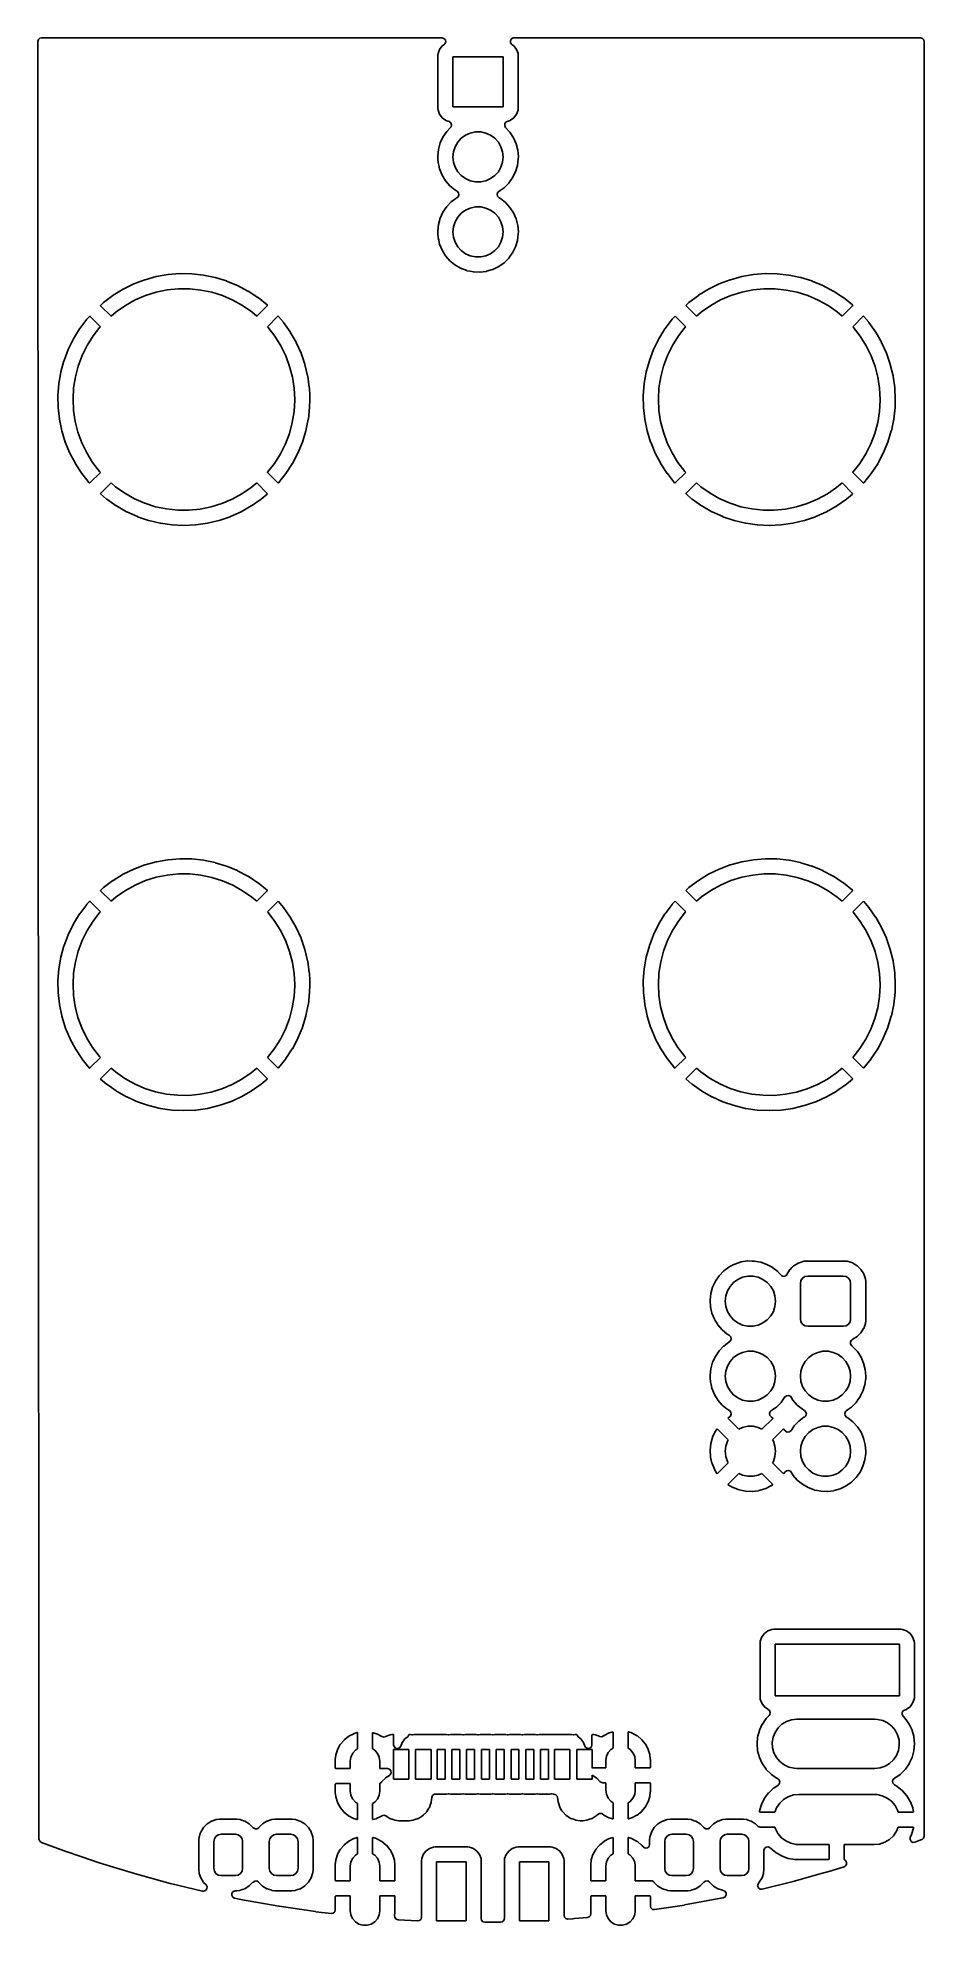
# Model space of a CAD drawing. Extents: x 5.96 to 7.14, y -5.96 to -3.45.
import ezdxf

# ---------------------------------------------------------------- set-up
doc = ezdxf.new("R2010")
doc.units = 0
doc.header["$MEASUREMENT"] = 0
doc.layers.add('BLACK', color=7, linetype='CONTINUOUS')

msp = doc.modelspace()

# ---------------------------------------------------------------- linework, layer by layer
at = {"layer": 'BLACK', "linetype": 'CONTINUOUS'}
for p, q in [((5.95702, -3.45016), (5.95781, -3.44748)), ((5.95726, -3.80181), (5.95702, -3.45016)), ((5.95781, -3.44748), (5.95992, -3.44565)), ((5.95992, -3.44565), (5.96199, -3.4452)), ((5.96199, -3.4452), (6.49529, -3.4452)), ((6.49009, -3.46613), (6.48982, -3.46858)), ((6.48982, -3.46858), (6.48982, -3.5393)), ((6.4921, -3.46076), (6.49009, -3.46613)), ((6.49554, -3.45617), (6.4921, -3.46076)), ((6.49529, -3.4452), (6.49797, -3.44598)), ((6.49827, -3.45413), (6.49554, -3.45617)), ((6.49797, -3.44598), (6.49981, -3.4481)), ((6.49904, -3.45341), (6.49827, -3.45413)), ((6.5002, -3.45086), (6.49904, -3.45341)), ((6.49981, -3.4481), (6.5002, -3.45086)), ((6.58647, -3.4491), (6.58782, -3.44665)), ((6.58667, -3.45189), (6.58647, -3.4491)), ((6.58835, -3.45413), (6.58667, -3.45189)), ((6.58782, -3.44665), (6.59027, -3.44531)), ((6.59107, -3.45617), (6.58835, -3.45413)), ((6.59027, -3.44531), (6.59132, -3.4452)), ((6.59451, -3.46076), (6.59107, -3.45617)), ((6.59132, -3.4452), (7.13252, -3.4452)), ((6.59653, -3.46613), (6.59451, -3.46076)), ((6.59679, -3.46858), (6.59653, -3.46613)), ((6.59679, -3.5393), (6.59679, -3.46858)), ((7.13252, -3.4452), (7.1352, -3.44598)), ((7.1352, -3.44598), (7.13703, -3.4481)), ((7.13703, -3.4481), (7.13748, -3.45016)), ((7.13748, -3.45016), (7.13748, -5.84106)), ((6.50984, -3.5374), (6.50984, -3.47047)), ((6.50984, -3.47047), (6.57677, -3.47047)), ((6.57677, -3.47047), (6.57677, -3.5374)), ((6.48982, -3.5393), (6.49009, -3.54174)), ((6.49009, -3.54174), (6.4921, -3.54711)), ((6.57677, -3.5374), (6.50984, -3.5374)), ((6.59451, -3.54711), (6.59653, -3.54174)), ((6.59653, -3.54174), (6.59679, -3.5393)), ((6.4921, -3.54711), (6.49554, -3.5517)), ((6.49554, -3.5517), (6.50013, -3.55514)), ((6.5016, -3.57016), (6.49664, -3.57743)), ((6.50013, -3.55514), (6.50046, -3.55527)), ((6.50046, -3.55527), (6.50046, -3.55527)), ((6.50046, -3.55527), (6.50474, -3.55687)), ((6.50659, -3.56494), (6.5016, -3.57016)), ((6.50474, -3.55687), (6.50698, -3.55855)), ((6.50735, -3.5639), (6.50659, -3.56494)), ((6.50698, -3.55855), (6.50795, -3.56117)), ((6.50795, -3.56117), (6.50735, -3.5639)), ((6.53297, -3.57211), (6.53981, -3.57066)), ((6.53981, -3.57066), (6.54681, -3.57066)), ((6.54681, -3.57066), (6.55365, -3.57211)), ((6.57881, -3.56231), (6.57914, -3.55953)), ((6.58003, -3.56482), (6.57881, -3.56231)), ((6.57914, -3.55953), (6.58092, -3.55738)), ((6.58569, -3.57104), (6.58003, -3.56482)), ((6.58092, -3.55738), (6.58196, -3.55684)), ((6.58196, -3.55684), (6.58615, -3.55527)), ((6.58615, -3.55527), (6.58648, -3.55514)), ((6.58648, -3.55514), (6.59107, -3.5517)), ((6.59107, -3.5517), (6.59451, -3.54711)), ((6.49059, -3.59388), (6.48966, -3.60263)), ((6.49294, -3.58541), (6.49059, -3.59388)), ((6.49664, -3.57743), (6.49294, -3.58541)), ((6.51057, -3.59698), (6.51274, -3.59033)), ((6.51274, -3.59033), (6.51623, -3.58427)), ((6.51623, -3.58427), (6.52091, -3.57907)), ((6.52091, -3.57907), (6.52657, -3.57496)), ((6.52657, -3.57496), (6.53297, -3.57211)), ((6.55365, -3.57211), (6.56004, -3.57496)), ((6.56004, -3.57496), (6.5657, -3.57907)), ((6.5657, -3.57907), (6.57038, -3.58427)), ((6.57038, -3.58427), (6.57388, -3.59033)), ((6.57388, -3.59033), (6.57604, -3.59698)), ((6.58583, -3.57119), (6.58569, -3.57104)), ((6.5906, -3.57858), (6.58583, -3.57119)), ((6.59411, -3.58664), (6.5906, -3.57858)), ((6.59625, -3.59517), (6.59411, -3.58664)), ((6.59697, -3.60394), (6.59625, -3.59517)), ((6.48966, -3.60263), (6.48967, -3.60283)), ((6.48967, -3.60283), (6.48967, -3.60283)), ((6.48967, -3.60283), (6.48988, -3.60656)), ((6.48988, -3.60656), (6.49016, -3.61141)), ((6.49016, -3.61141), (6.49021, -3.6116)), ((6.49021, -3.6116), (6.49021, -3.6116)), ((6.49021, -3.6116), (6.49099, -3.61508)), ((6.49099, -3.61508), (6.4921, -3.61999)), ((6.4921, -3.61999), (6.4954, -3.62813)), ((6.50984, -3.60394), (6.51057, -3.59698)), ((6.51057, -3.61089), (6.50984, -3.60394)), ((6.51274, -3.61755), (6.51057, -3.61089)), ((6.51623, -3.62361), (6.51274, -3.61755)), ((6.57388, -3.61755), (6.57038, -3.62361)), ((6.57604, -3.61089), (6.57388, -3.61755)), ((6.57604, -3.59698), (6.57677, -3.60394)), ((6.57677, -3.60394), (6.57604, -3.61089)), ((6.59321, -3.62369), (6.59576, -3.61528)), ((6.59576, -3.61528), (6.59691, -3.60656)), ((6.59691, -3.60656), (6.59697, -3.60394)), ((6.4954, -3.62813), (6.5, -3.63563)), ((6.5, -3.63563), (6.50576, -3.64228)), ((6.50576, -3.64228), (6.51252, -3.6479)), ((6.52091, -3.62881), (6.51623, -3.62361)), ((6.52657, -3.63292), (6.52091, -3.62881)), ((6.53297, -3.63576), (6.52657, -3.63292)), ((6.53981, -3.63722), (6.53297, -3.63576)), ((6.54681, -3.63722), (6.53981, -3.63722)), ((6.55365, -3.63576), (6.54681, -3.63722)), ((6.56004, -3.63292), (6.55365, -3.63576)), ((6.5657, -3.62881), (6.56004, -3.63292)), ((6.57038, -3.62361), (6.5657, -3.62881)), ((6.57262, -3.64873), (6.57795, -3.64493)), ((6.57795, -3.64493), (6.58418, -3.63872)), ((6.58418, -3.63872), (6.58652, -3.63546)), ((6.58652, -3.63546), (6.58919, -3.63174)), ((6.58919, -3.63174), (6.58931, -3.63158)), ((6.58931, -3.63158), (6.59321, -3.62369)), ((6.5016, -3.67016), (6.49664, -3.67743)), ((6.50768, -3.6638), (6.5016, -3.67016)), ((6.51359, -3.65936), (6.50768, -3.6638)), ((6.51252, -3.6479), (6.5153, -3.64952)), ((6.51455, -3.65865), (6.51359, -3.65936)), ((6.51471, -3.65852), (6.51455, -3.65865)), ((6.51455, -3.65865), (6.51455, -3.65865)), ((6.5152, -3.65827), (6.51471, -3.65852)), ((6.51679, -3.65696), (6.5152, -3.65827)), ((6.5153, -3.64952), (6.51541, -3.64959)), ((6.51541, -3.64959), (6.51733, -3.65162)), ((6.51784, -3.65437), (6.51679, -3.65696)), ((6.51733, -3.65162), (6.51784, -3.65437)), ((6.53297, -3.67211), (6.53981, -3.67066)), ((6.53981, -3.67066), (6.54681, -3.67066)), ((6.54681, -3.67066), (6.55365, -3.67211)), ((6.56883, -3.65362), (6.56982, -3.651)), ((6.56941, -3.65635), (6.56883, -3.65362)), ((6.57138, -3.65834), (6.56941, -3.65635)), ((6.56982, -3.651), (6.5709, -3.64996)), ((6.5709, -3.64996), (6.57262, -3.64873)), ((6.57301, -3.65924), (6.57138, -3.65834)), ((6.57317, -3.65936), (6.57301, -3.65924)), ((6.57975, -3.66456), (6.57317, -3.65936)), ((6.57317, -3.65936), (6.57317, -3.65936)), ((6.57991, -3.66469), (6.57975, -3.66456)), ((6.57975, -3.66456), (6.57975, -3.66456)), ((6.58583, -3.67119), (6.57991, -3.66469)), ((6.5906, -3.67858), (6.58583, -3.67119)), ((6.49059, -3.69388), (6.48966, -3.70263)), ((6.49294, -3.68541), (6.49059, -3.69388)), ((6.49664, -3.67743), (6.49294, -3.68541)), ((6.51057, -3.69698), (6.51274, -3.69033)), ((6.51274, -3.69033), (6.51623, -3.68427)), ((6.51623, -3.68427), (6.52091, -3.67907)), ((6.52091, -3.67907), (6.52657, -3.67496)), ((6.52657, -3.67496), (6.53297, -3.67211)), ((6.55365, -3.67211), (6.56004, -3.67496)), ((6.56004, -3.67496), (6.5657, -3.67907)), ((6.5657, -3.67907), (6.57038, -3.68427)), ((6.57038, -3.68427), (6.57388, -3.69033)), ((6.57388, -3.69033), (6.57604, -3.69698)), ((6.59411, -3.68664), (6.5906, -3.67858)), ((6.59625, -3.69517), (6.59411, -3.68664)), ((6.59697, -3.70394), (6.59625, -3.69517)), ((6.48966, -3.70263), (6.48967, -3.70283)), ((6.48967, -3.70283), (6.48967, -3.70283)), ((6.48967, -3.70283), (6.48988, -3.70656)), ((6.48988, -3.70656), (6.49016, -3.71141)), ((6.49016, -3.71141), (6.49021, -3.7116)), ((6.49021, -3.7116), (6.49021, -3.71161)), ((6.49021, -3.71161), (6.49099, -3.71508)), ((6.49099, -3.71508), (6.4921, -3.71999)), ((6.4921, -3.71999), (6.4954, -3.72813)), ((6.50984, -3.70394), (6.51057, -3.69698)), ((6.51057, -3.71089), (6.50984, -3.70394)), ((6.51274, -3.71755), (6.51057, -3.71089)), ((6.51623, -3.72361), (6.51274, -3.71755)), ((6.57388, -3.71755), (6.57038, -3.72361)), ((6.57604, -3.71089), (6.57388, -3.71755)), ((6.57604, -3.69698), (6.57677, -3.70394)), ((6.57677, -3.70394), (6.57604, -3.71089)), ((6.59321, -3.72369), (6.59576, -3.71528)), ((6.59576, -3.71528), (6.59691, -3.70656)), ((6.59691, -3.70656), (6.59697, -3.70394)), ((6.4954, -3.72813), (6.5, -3.73563)), ((6.5, -3.73563), (6.50576, -3.74228)), ((6.50576, -3.74228), (6.51252, -3.7479)), ((6.52091, -3.72881), (6.51623, -3.72361)), ((6.52657, -3.73292), (6.52091, -3.72881)), ((6.53297, -3.73576), (6.52657, -3.73292)), ((6.53981, -3.73722), (6.53297, -3.73576)), ((6.54681, -3.73722), (6.53981, -3.73722)), ((6.55365, -3.73576), (6.54681, -3.73722)), ((6.56004, -3.73292), (6.55365, -3.73576)), ((6.5657, -3.72881), (6.56004, -3.73292)), ((6.57038, -3.72361), (6.5657, -3.72881)), ((6.57079, -3.75004), (6.57795, -3.74493)), ((6.57795, -3.74493), (6.58418, -3.73872)), ((6.58418, -3.73872), (6.58652, -3.73546)), ((6.58652, -3.73546), (6.58919, -3.73174)), ((6.58919, -3.73174), (6.58931, -3.73158)), ((6.58931, -3.73158), (6.59321, -3.72369)), ((6.0996, -3.76759), (6.08503, -3.7731)), ((6.09983, -3.76752), (6.0996, -3.76759)), ((6.11485, -3.76341), (6.09983, -3.76752)), ((6.11508, -3.76336), (6.11485, -3.76341)), ((6.13043, -3.76068), (6.11508, -3.76336)), ((6.13066, -3.76065), (6.13043, -3.76068)), ((6.14619, -3.75943), (6.13066, -3.76065)), ((6.14642, -3.75942), (6.14619, -3.75943)), ((6.162, -3.75967), (6.14642, -3.75942)), ((6.16223, -3.75968), (6.162, -3.75967)), ((6.17771, -3.76139), (6.16223, -3.75968)), ((6.17794, -3.76143), (6.17771, -3.76139)), ((6.1932, -3.76459), (6.17794, -3.76143)), ((6.19342, -3.76464), (6.1932, -3.76459)), ((6.20831, -3.76923), (6.19342, -3.76464)), ((6.20853, -3.7693), (6.20831, -3.76923)), ((6.22292, -3.77527), (6.20853, -3.7693)), ((6.51252, -3.7479), (6.52012, -3.75234)), ((6.52012, -3.75234), (6.52833, -3.75547)), ((6.52833, -3.75547), (6.52853, -3.75551)), ((6.52853, -3.75551), (6.52853, -3.75551)), ((6.52853, -3.75551), (6.53276, -3.75637)), ((6.53276, -3.75637), (6.53695, -3.75723)), ((6.53695, -3.75723), (6.53716, -3.75723)), ((6.53716, -3.75723), (6.53716, -3.75723)), ((6.53716, -3.75723), (6.54554, -3.75754)), ((6.54554, -3.75754), (6.54554, -3.75754)), ((6.54554, -3.75754), (6.54574, -3.75755)), ((6.54574, -3.75755), (6.54594, -3.75752)), ((6.54594, -3.75752), (6.55426, -3.75646)), ((6.54594, -3.75752), (6.54594, -3.75752)), ((6.55426, -3.75646), (6.55447, -3.75643)), ((6.55426, -3.75646), (6.55426, -3.75646)), ((6.55447, -3.75643), (6.55466, -3.75637)), ((6.55466, -3.75637), (6.56269, -3.75396)), ((6.56269, -3.75396), (6.56289, -3.7539)), ((6.56269, -3.75396), (6.56269, -3.75396)), ((6.56289, -3.7539), (6.57079, -3.75004)), ((6.87913, -3.76759), (6.86456, -3.7731)), ((6.87935, -3.76752), (6.87913, -3.76759)), ((6.89438, -3.76341), (6.87935, -3.76752)), ((6.89461, -3.76336), (6.89438, -3.76341)), ((6.90995, -3.76068), (6.89461, -3.76336)), ((6.91018, -3.76065), (6.90995, -3.76068)), ((6.92571, -3.75943), (6.91018, -3.76065)), ((6.92595, -3.75942), (6.92571, -3.75943)), ((6.94152, -3.75967), (6.92595, -3.75942)), ((6.94176, -3.75968), (6.94152, -3.75967)), ((6.95724, -3.76139), (6.94176, -3.75968)), ((6.95747, -3.76143), (6.95724, -3.76139)), ((6.97272, -3.76459), (6.95747, -3.76143)), ((6.97295, -3.76464), (6.97272, -3.76459)), ((6.98784, -3.76923), (6.97295, -3.76464)), ((6.98806, -3.7693), (6.98784, -3.76923)), ((7.00245, -3.77527), (6.98806, -3.7693)), ((6.05715, -3.78843), (6.04469, -3.79778)), ((6.05734, -3.7883), (6.05715, -3.78843)), ((6.07062, -3.78016), (6.05734, -3.7883)), ((6.07083, -3.78005), (6.07062, -3.78016)), ((6.08482, -3.77319), (6.07083, -3.78005)), ((6.07378, -3.80169), (6.08685, -3.79447)), ((6.08503, -3.7731), (6.08482, -3.77319)), ((6.08685, -3.79447), (6.1006, -3.78861)), ((6.1006, -3.78861), (6.11486, -3.78417)), ((6.11486, -3.78417), (6.1295, -3.78119)), ((6.1295, -3.78119), (6.14436, -3.7797)), ((6.14436, -3.7797), (6.1593, -3.77973)), ((6.1593, -3.77973), (6.17416, -3.78127)), ((6.17416, -3.78127), (6.18879, -3.78429)), ((6.18879, -3.78429), (6.20304, -3.78879)), ((6.20304, -3.78879), (6.21676, -3.7947)), ((6.21676, -3.7947), (6.22981, -3.80196)), ((6.22314, -3.77536), (6.22292, -3.77527)), ((6.2369, -3.78265), (6.22314, -3.77536)), ((6.2371, -3.78277), (6.2369, -3.78265)), ((6.25012, -3.79133), (6.2371, -3.78277)), ((6.25031, -3.79146), (6.25012, -3.79133)), ((6.26247, -3.8012), (6.25031, -3.79146)), ((6.83668, -3.78843), (6.82422, -3.79778)), ((6.83687, -3.7883), (6.83668, -3.78843)), ((6.85015, -3.78016), (6.83687, -3.7883)), ((6.85036, -3.78005), (6.85015, -3.78016)), ((6.86435, -3.77319), (6.85036, -3.78005)), ((6.8533, -3.80169), (6.86638, -3.79447)), ((6.86456, -3.7731), (6.86435, -3.77319)), ((6.86638, -3.79447), (6.88012, -3.78861)), ((6.88012, -3.78861), (6.89439, -3.78417)), ((6.89439, -3.78417), (6.90903, -3.78119)), ((6.90903, -3.78119), (6.92389, -3.7797)), ((6.92389, -3.7797), (6.93883, -3.77973)), ((6.93883, -3.77973), (6.95369, -3.78127)), ((6.95369, -3.78127), (6.96832, -3.78429)), ((6.96832, -3.78429), (6.98256, -3.78879)), ((6.98256, -3.78879), (6.99629, -3.7947)), ((6.99629, -3.7947), (7.00934, -3.80196)), ((7.00266, -3.77536), (7.00245, -3.77527)), ((7.01643, -3.78265), (7.00266, -3.77536)), ((7.01663, -3.78277), (7.01643, -3.78265)), ((7.02965, -3.79133), (7.01663, -3.78277)), ((7.02984, -3.79146), (7.02965, -3.79133)), ((7.042, -3.8012), (7.02984, -3.79146)), ((5.95734, -3.92201), (5.95726, -3.80181)), ((6.02219, -3.82028), (6.01284, -3.83274)), ((6.02234, -3.8201), (6.02219, -3.82028)), ((6.02577, -3.81634), (6.02234, -3.8201)), ((6.02611, -3.8161), (6.02577, -3.81634)), ((6.02612, -3.8161), (6.02611, -3.8161)), ((6.02667, -3.8164), (6.02612, -3.8161)), ((6.04038, -3.83011), (6.02667, -3.8164)), ((6.04083, -3.80128), (6.04051, -3.80181)), ((6.04051, -3.80181), (6.04051, -3.80182)), ((6.04051, -3.80182), (6.04073, -3.80217)), ((6.04073, -3.80217), (6.05462, -3.81607)), ((6.04451, -3.79793), (6.04083, -3.80128)), ((6.04469, -3.79778), (6.04451, -3.79793)), ((6.05462, -3.81607), (6.06149, -3.81019)), ((6.06149, -3.81019), (6.07378, -3.80169)), ((6.22981, -3.80196), (6.24206, -3.81051)), ((6.24206, -3.81051), (6.24853, -3.81607)), ((6.24853, -3.81607), (6.26244, -3.80215)), ((6.26244, -3.80215), (6.26263, -3.80181)), ((6.26256, -3.80129), (6.26247, -3.8012)), ((6.26274, -3.80155), (6.26256, -3.80129)), ((6.26263, -3.80181), (6.26274, -3.80161)), ((6.26274, -3.80161), (6.26274, -3.80155)), ((6.27655, -3.81633), (6.26276, -3.83012)), ((6.27695, -3.8161), (6.27655, -3.81633)), ((6.27746, -3.81643), (6.27695, -3.8161)), ((6.28411, -3.82421), (6.27746, -3.81643)), ((6.80172, -3.82028), (6.79237, -3.83274)), ((6.80187, -3.8201), (6.80172, -3.82028)), ((6.80529, -3.81634), (6.80187, -3.8201)), ((6.80564, -3.8161), (6.80529, -3.81634)), ((6.80565, -3.8161), (6.80564, -3.8161)), ((6.8062, -3.8164), (6.80565, -3.8161)), ((6.8199, -3.83011), (6.8062, -3.8164)), ((6.82036, -3.80128), (6.82004, -3.80181)), ((6.82004, -3.80181), (6.82004, -3.80182)), ((6.82004, -3.80182), (6.82025, -3.80217)), ((6.82025, -3.80217), (6.83415, -3.81607)), ((6.82404, -3.79793), (6.82036, -3.80128)), ((6.82422, -3.79778), (6.82404, -3.79793)), ((6.83415, -3.81607), (6.84102, -3.81019)), ((6.84102, -3.81019), (6.8533, -3.80169)), ((7.00934, -3.80196), (7.02159, -3.81051)), ((7.02159, -3.81051), (7.02806, -3.81607)), ((7.02806, -3.81607), (7.04197, -3.80215)), ((7.04197, -3.80215), (7.04227, -3.80161)), ((7.04209, -3.80129), (7.042, -3.8012)), ((7.04227, -3.80155), (7.04209, -3.80129)), ((7.04227, -3.80161), (7.04227, -3.80155)), ((7.05608, -3.81633), (7.04229, -3.83012)), ((7.05648, -3.8161), (7.05608, -3.81633)), ((7.05699, -3.81643), (7.05648, -3.8161)), ((7.06364, -3.82421), (7.05699, -3.81643)), ((6.00445, -3.84642), (5.9976, -3.86041)), ((6.00457, -3.84621), (6.00445, -3.84642)), ((6.01271, -3.83293), (6.00457, -3.84621)), ((6.01284, -3.83274), (6.01271, -3.83293)), ((6.0227, -3.85514), (6.03064, -3.84248)), ((6.03064, -3.84248), (6.03981, -3.8307)), ((6.03981, -3.8307), (6.04038, -3.83011)), ((6.26276, -3.83012), (6.26367, -3.83109)), ((6.26367, -3.83109), (6.27281, -3.84291)), ((6.27281, -3.84291), (6.2807, -3.85559)), ((6.28425, -3.8244), (6.28411, -3.82421)), ((6.29321, -3.83714), (6.28425, -3.8244)), ((6.29333, -3.83734), (6.29321, -3.83714)), ((6.30105, -3.85087), (6.29333, -3.83734)), ((6.78398, -3.84642), (6.77713, -3.86041)), ((6.78409, -3.84621), (6.78398, -3.84642)), ((6.79223, -3.83293), (6.78409, -3.84621)), ((6.79237, -3.83274), (6.79223, -3.83293)), ((6.80223, -3.85514), (6.81016, -3.84248)), ((6.81016, -3.84248), (6.81934, -3.8307)), ((6.81934, -3.8307), (6.8199, -3.83011)), ((7.04229, -3.83012), (7.0432, -3.83109)), ((7.0432, -3.83109), (7.05234, -3.84291)), ((7.05234, -3.84291), (7.06023, -3.85559)), ((7.06378, -3.8244), (7.06364, -3.82421)), ((7.07274, -3.83714), (7.06378, -3.8244)), ((7.07286, -3.83734), (7.07274, -3.83714)), ((7.08058, -3.85087), (7.07286, -3.83734)), ((5.99751, -3.86062), (5.992, -3.87519)), ((5.9976, -3.86041), (5.99751, -3.86062)), ((6.01085, -3.88252), (6.01608, -3.86853)), ((6.01608, -3.86853), (6.0227, -3.85514)), ((6.2807, -3.85559), (6.28727, -3.869)), ((6.28727, -3.869), (6.29246, -3.88302)), ((6.30116, -3.85108), (6.30105, -3.85087)), ((6.30757, -3.86528), (6.30116, -3.85108)), ((6.30765, -3.86549), (6.30757, -3.86528)), ((6.3127, -3.88023), (6.30765, -3.86549)), ((6.77704, -3.86062), (6.77153, -3.87519)), ((6.77713, -3.86041), (6.77704, -3.86062)), ((6.79038, -3.88252), (6.79561, -3.86853)), ((6.79561, -3.86853), (6.80223, -3.85514)), ((7.06023, -3.85559), (7.0668, -3.869)), ((7.0668, -3.869), (7.07198, -3.88302)), ((7.08069, -3.85108), (7.08058, -3.85087)), ((7.0871, -3.86528), (7.08069, -3.85108)), ((7.08718, -3.86549), (7.0871, -3.86528)), ((7.09223, -3.88023), (7.08718, -3.86549)), ((5.98777, -3.89067), (5.98509, -3.90602)), ((5.98782, -3.89044), (5.98777, -3.89067)), ((5.99193, -3.87542), (5.98782, -3.89044)), ((5.992, -3.87519), (5.99193, -3.87542)), ((6.00475, -3.91173), (6.00706, -3.89697)), ((6.00706, -3.89697), (6.01085, -3.88252)), ((6.29246, -3.88302), (6.2962, -3.89748)), ((6.2962, -3.89748), (6.29846, -3.91225)), ((6.31277, -3.88046), (6.3127, -3.88023)), ((6.3164, -3.8956), (6.31277, -3.88046)), ((6.31645, -3.89583), (6.3164, -3.8956)), ((6.31864, -3.91126), (6.31645, -3.89583)), ((6.7673, -3.89067), (6.76462, -3.90602)), ((6.76735, -3.89044), (6.7673, -3.89067)), ((6.77146, -3.87542), (6.76735, -3.89044)), ((6.77153, -3.87519), (6.77146, -3.87542)), ((6.78427, -3.91173), (6.78658, -3.89697)), ((6.78658, -3.89697), (6.79038, -3.88252)), ((7.07198, -3.88302), (7.07572, -3.89748)), ((7.07572, -3.89748), (7.07798, -3.91225)), ((7.09229, -3.88046), (7.09223, -3.88023)), ((7.09593, -3.8956), (7.09229, -3.88046)), ((7.09597, -3.89583), (7.09593, -3.8956)), ((7.09817, -3.91126), (7.09597, -3.89583)), ((5.95742, -4.05262), (5.95734, -3.92201)), ((5.98384, -3.92178), (5.98383, -3.92201)), ((5.98383, -3.92201), (5.98408, -3.93759)), ((5.98506, -3.90625), (5.98384, -3.92178)), ((5.98509, -3.90602), (5.98506, -3.90625)), ((6.00394, -3.92665), (6.00475, -3.91173)), ((6.29846, -3.91225), (6.29921, -3.92717)), ((6.31866, -3.91149), (6.31864, -3.91126)), ((6.31916, -3.92201), (6.31866, -3.91149)), ((6.3194, -3.92707), (6.31916, -3.92201)), ((6.76337, -3.92178), (6.76336, -3.92201)), ((6.76336, -3.92201), (6.7636, -3.93759)), ((6.76459, -3.90625), (6.76337, -3.92178)), ((6.76462, -3.90602), (6.76459, -3.90625)), ((6.78347, -3.92665), (6.78427, -3.91173)), ((7.07798, -3.91225), (7.07874, -3.92717)), ((7.09819, -3.91149), (7.09817, -3.91126)), ((7.09893, -3.92707), (7.09819, -3.91149)), ((5.98408, -3.93759), (5.98409, -3.93782)), ((5.98409, -3.93782), (5.9858, -3.9533)), ((6.00464, -3.94157), (6.00394, -3.92665)), ((6.00685, -3.95635), (6.00464, -3.94157)), ((6.29835, -3.94311), (6.29599, -3.95786)), ((6.29921, -3.9282), (6.29835, -3.94311)), ((6.29921, -3.92717), (6.29921, -3.9282)), ((6.31735, -3.9533), (6.31906, -3.9378)), ((6.31906, -3.9378), (6.31907, -3.93761)), ((6.31907, -3.93761), (6.3194, -3.92726)), ((6.3194, -3.92726), (6.3194, -3.92707)), ((6.7636, -3.93759), (6.76362, -3.93782)), ((6.76362, -3.93782), (6.76533, -3.9533)), ((6.78417, -3.94157), (6.78347, -3.92665)), ((6.78638, -3.95635), (6.78417, -3.94157)), ((7.07788, -3.94311), (7.07551, -3.95786)), ((7.07874, -3.9282), (7.07788, -3.94311)), ((7.07874, -3.92717), (7.07874, -3.9282)), ((7.09688, -3.9533), (7.09859, -3.9378)), ((7.09859, -3.9378), (7.0986, -3.93761)), ((7.0986, -3.93761), (7.09893, -3.92726)), ((7.09893, -3.92726), (7.09893, -3.92707)), ((5.9858, -3.9533), (5.98584, -3.95353)), ((5.98584, -3.95353), (5.989, -3.96879)), ((5.989, -3.96879), (5.98905, -3.96901)), ((5.98905, -3.96901), (5.99363, -3.9839)), ((6.01054, -3.97082), (6.00685, -3.95635)), ((6.01567, -3.98485), (6.01054, -3.97082)), ((6.29215, -3.9723), (6.28686, -3.98627)), ((6.29599, -3.95786), (6.29215, -3.9723)), ((6.30952, -3.9839), (6.3141, -3.96901)), ((6.3141, -3.96901), (6.31415, -3.96879)), ((6.31415, -3.96879), (6.31731, -3.95353)), ((6.31731, -3.95353), (6.31735, -3.9533)), ((6.76533, -3.9533), (6.76536, -3.95353)), ((6.76536, -3.95353), (6.76852, -3.96879)), ((6.76852, -3.96879), (6.76858, -3.96901)), ((6.76858, -3.96901), (6.77316, -3.9839)), ((6.79007, -3.97082), (6.78638, -3.95635)), ((6.7952, -3.98485), (6.79007, -3.97082)), ((7.07167, -3.9723), (7.06639, -3.98627)), ((7.07551, -3.95786), (7.07167, -3.9723)), ((7.08904, -3.9839), (7.09362, -3.96901)), ((7.09362, -3.96901), (7.09368, -3.96879)), ((7.09368, -3.96879), (7.09684, -3.95353)), ((7.09684, -3.95353), (7.09688, -3.9533)), ((5.99363, -3.9839), (5.99371, -3.98412)), ((5.99371, -3.98412), (5.99967, -3.99852)), ((6.0222, -3.99829), (6.01567, -3.98485)), ((6.28686, -3.98627), (6.2802, -3.99964)), ((6.30347, -3.99852), (6.30944, -3.98412)), ((6.30944, -3.98412), (6.30952, -3.9839)), ((6.77316, -3.9839), (6.77324, -3.98412)), ((6.77324, -3.98412), (6.7792, -3.99852)), ((6.80173, -3.99829), (6.7952, -3.98485)), ((7.06639, -3.98627), (7.05973, -3.99964)), ((7.083, -3.99852), (7.08896, -3.98412)), ((7.08896, -3.98412), (7.08904, -3.9839)), ((5.99967, -3.99852), (5.99977, -3.99873)), ((5.99977, -3.99873), (6.00706, -4.01249)), ((6.00706, -4.01249), (6.00718, -4.01269)), ((6.00718, -4.01269), (6.01574, -4.02571)), ((6.03005, -4.011), (6.0222, -3.99829)), ((6.03914, -4.02285), (6.03005, -4.011)), ((6.04041, -4.02419), (6.03914, -4.02285)), ((6.27222, -4.01227), (6.263, -4.02402)), ((6.2802, -3.99964), (6.27222, -4.01227)), ((6.28741, -4.02571), (6.29597, -4.01269)), ((6.29597, -4.01269), (6.29609, -4.01249)), ((6.29609, -4.01249), (6.30338, -3.99873)), ((6.30338, -3.99873), (6.30347, -3.99852)), ((6.7792, -3.99852), (6.7793, -3.99873)), ((6.7793, -3.99873), (6.78659, -4.01249)), ((6.78659, -4.01249), (6.78671, -4.01269)), ((6.78671, -4.01269), (6.79526, -4.02571)), ((6.80958, -4.011), (6.80173, -3.99829)), ((6.81867, -4.02285), (6.80958, -4.011)), ((6.81993, -4.02419), (6.81867, -4.02285)), ((7.05174, -4.01227), (7.04253, -4.02402)), ((7.05973, -3.99964), (7.05174, -4.01227)), ((7.06694, -4.02571), (7.07549, -4.01269)), ((7.07549, -4.01269), (7.07561, -4.01249)), ((7.07561, -4.01249), (7.0829, -3.99873)), ((7.0829, -3.99873), (7.083, -3.99852)), ((6.01574, -4.02571), (6.01587, -4.0259)), ((6.01587, -4.0259), (6.0256, -4.03805)), ((6.0256, -4.03805), (6.02611, -4.03833)), ((6.02611, -4.03833), (6.02616, -4.03833)), ((6.02616, -4.03833), (6.02645, -4.03815)), ((6.02645, -4.03815), (6.04041, -4.02419)), ((6.05462, -4.03826), (6.0408, -4.05208)), ((6.06068, -4.04351), (6.05462, -4.03826)), ((6.0729, -4.0521), (6.06068, -4.04351)), ((6.24125, -4.04445), (6.22893, -4.05291)), ((6.24854, -4.03827), (6.24125, -4.04445)), ((6.26241, -4.05214), (6.24854, -4.03827)), ((6.263, -4.02402), (6.26279, -4.02424)), ((6.26279, -4.02424), (6.27659, -4.03803)), ((6.27659, -4.03803), (6.27713, -4.03833)), ((6.27713, -4.03833), (6.27719, -4.03833)), ((6.27719, -4.03833), (6.27746, -4.03815)), ((6.27746, -4.03815), (6.27754, -4.03806)), ((6.27754, -4.03806), (6.28728, -4.0259)), ((6.28728, -4.0259), (6.28741, -4.02571)), ((6.79526, -4.02571), (6.7954, -4.0259)), ((6.7954, -4.0259), (6.80513, -4.03805)), ((6.80513, -4.03805), (6.80564, -4.03833)), ((6.80564, -4.03833), (6.80569, -4.03833)), ((6.80569, -4.03833), (6.80598, -4.03815)), ((6.80598, -4.03815), (6.81993, -4.02419)), ((6.83415, -4.03826), (6.82033, -4.05208)), ((6.84021, -4.04351), (6.83415, -4.03826)), ((6.85243, -4.0521), (6.84021, -4.04351)), ((7.02077, -4.04445), (7.00846, -4.05291)), ((7.02806, -4.03827), (7.02077, -4.04445)), ((7.04193, -4.05214), (7.02806, -4.03827)), ((7.04253, -4.02402), (7.04232, -4.02424)), ((7.04232, -4.02424), (7.05611, -4.03803)), ((7.05611, -4.03803), (7.05666, -4.03833)), ((7.05666, -4.03833), (7.05671, -4.03833)), ((7.05671, -4.03833), (7.05698, -4.03815)), ((7.05698, -4.03815), (7.05707, -4.03806)), ((7.05707, -4.03806), (7.0668, -4.0259)), ((7.0668, -4.0259), (7.06694, -4.02571)), ((5.95777, -4.58134), (5.95742, -4.05262)), ((6.0408, -4.05208), (6.04051, -4.05262)), ((6.04051, -4.05262), (6.04078, -4.053)), ((6.04078, -4.053), (6.04862, -4.0597)), ((6.04862, -4.0597), (6.04881, -4.05984)), ((6.04881, -4.05984), (6.06155, -4.0688)), ((6.06155, -4.0688), (6.06175, -4.06892)), ((6.06175, -4.06892), (6.07528, -4.07664)), ((6.08593, -4.05941), (6.0729, -4.0521)), ((6.09963, -4.06536), (6.08593, -4.05941)), ((6.11386, -4.06991), (6.09963, -4.06536)), ((6.12848, -4.07299), (6.11386, -4.06991)), ((6.14333, -4.07457), (6.12848, -4.07299)), ((6.17314, -4.07322), (6.15827, -4.07465)), ((6.18779, -4.07029), (6.17314, -4.07322)), ((6.20207, -4.0659), (6.18779, -4.07029)), ((6.21583, -4.06009), (6.20207, -4.0659)), ((6.22893, -4.05291), (6.21583, -4.06009)), ((6.22787, -4.07664), (6.2414, -4.06892)), ((6.2414, -4.06892), (6.2416, -4.0688)), ((6.2416, -4.0688), (6.25434, -4.05984)), ((6.25434, -4.05984), (6.25453, -4.0597)), ((6.25453, -4.0597), (6.26231, -4.05305)), ((6.26231, -4.05305), (6.2626, -4.05262)), ((6.26264, -4.05254), (6.26241, -4.05214)), ((6.2626, -4.05262), (6.26264, -4.05254)), ((6.82033, -4.05208), (6.82004, -4.05262)), ((6.82004, -4.05262), (6.8203, -4.053)), ((6.8203, -4.053), (6.82815, -4.0597)), ((6.82815, -4.0597), (6.82834, -4.05984)), ((6.82834, -4.05984), (6.84108, -4.0688)), ((6.84108, -4.0688), (6.84128, -4.06892)), ((6.84128, -4.06892), (6.85481, -4.07664)), ((6.86546, -4.05941), (6.85243, -4.0521)), ((6.87916, -4.06536), (6.86546, -4.05941)), ((6.89339, -4.06991), (6.87916, -4.06536)), ((6.90801, -4.07299), (6.89339, -4.06991)), ((6.92286, -4.07457), (6.90801, -4.07299)), ((6.95267, -4.07322), (6.9378, -4.07465)), ((6.96732, -4.07029), (6.95267, -4.07322)), ((6.9816, -4.0659), (6.96732, -4.07029)), ((6.99536, -4.06009), (6.9816, -4.0659)), ((7.00846, -4.05291), (6.99536, -4.06009)), ((7.0074, -4.07664), (7.02093, -4.06892)), ((7.02093, -4.06892), (7.02112, -4.0688)), ((7.02112, -4.0688), (7.03387, -4.05984)), ((7.03387, -4.05984), (7.03405, -4.0597)), ((7.03405, -4.0597), (7.04184, -4.05305)), ((7.04184, -4.05305), (7.04217, -4.05254)), ((7.04217, -4.05254), (7.04193, -4.05214)), ((6.07528, -4.07664), (6.07549, -4.07675)), ((6.07549, -4.07675), (6.08969, -4.08316)), ((6.08969, -4.08316), (6.0899, -4.08325)), ((6.0899, -4.08325), (6.10464, -4.08829)), ((6.10464, -4.08829), (6.10487, -4.08836)), ((6.10487, -4.08836), (6.12001, -4.09199)), ((6.12001, -4.09199), (6.12024, -4.09204)), ((6.12024, -4.09204), (6.13566, -4.09423)), ((6.13566, -4.09423), (6.1359, -4.09425)), ((6.1359, -4.09425), (6.15146, -4.09499)), ((6.15827, -4.07465), (6.14333, -4.07457)), ((6.15146, -4.09499), (6.15169, -4.09499)), ((6.15169, -4.09499), (6.16725, -4.09425)), ((6.16725, -4.09425), (6.16748, -4.09423)), ((6.16748, -4.09423), (6.18291, -4.09204)), ((6.18291, -4.09204), (6.18314, -4.09199)), ((6.18314, -4.09199), (6.19828, -4.08836)), ((6.19828, -4.08836), (6.19851, -4.08829)), ((6.19851, -4.08829), (6.21325, -4.08325)), ((6.21325, -4.08325), (6.21346, -4.08316)), ((6.21346, -4.08316), (6.22766, -4.07675)), ((6.22766, -4.07675), (6.22787, -4.07664)), ((6.85481, -4.07664), (6.85502, -4.07675)), ((6.85502, -4.07675), (6.86921, -4.08316)), ((6.86921, -4.08316), (6.86943, -4.08325)), ((6.86943, -4.08325), (6.88417, -4.08829)), ((6.88417, -4.08829), (6.88439, -4.08836)), ((6.88439, -4.08836), (6.89954, -4.09199)), ((6.89954, -4.09199), (6.89977, -4.09204)), ((6.89977, -4.09204), (6.91519, -4.09423)), ((6.91519, -4.09423), (6.91543, -4.09425)), ((6.91543, -4.09425), (6.93099, -4.09499)), ((6.9378, -4.07465), (6.92286, -4.07457)), ((6.93099, -4.09499), (6.93122, -4.09499)), ((6.93122, -4.09499), (6.94678, -4.09425)), ((6.94678, -4.09425), (6.94701, -4.09423)), ((6.94701, -4.09423), (6.96243, -4.09204)), ((6.96243, -4.09204), (6.96266, -4.09199)), ((6.96266, -4.09199), (6.97781, -4.08836)), ((6.97781, -4.08836), (6.97804, -4.08829)), ((6.97804, -4.08829), (6.99277, -4.08325)), ((6.99277, -4.08325), (6.99299, -4.08316)), ((6.99299, -4.08316), (7.00719, -4.07675)), ((7.00719, -4.07675), (7.0074, -4.07664)), ((6.0996, -4.54712), (6.08503, -4.55263)), ((6.09983, -4.54705), (6.0996, -4.54712)), ((6.11485, -4.54294), (6.09983, -4.54705)), ((6.11508, -4.54289), (6.11485, -4.54294)), ((6.13043, -4.54021), (6.11508, -4.54289)), ((6.13066, -4.54018), (6.13043, -4.54021)), ((6.14619, -4.53896), (6.13066, -4.54018)), ((6.14642, -4.53895), (6.14619, -4.53896)), ((6.162, -4.53919), (6.14642, -4.53895)), ((6.16223, -4.53921), (6.162, -4.53919)), ((6.17771, -4.54092), (6.16223, -4.53921)), ((6.17794, -4.54096), (6.17771, -4.54092)), ((6.1932, -4.54411), (6.17794, -4.54096)), ((6.19342, -4.54417), (6.1932, -4.54411)), ((6.20831, -4.54875), (6.19342, -4.54417)), ((6.20853, -4.54883), (6.20831, -4.54875)), ((6.22292, -4.55479), (6.20853, -4.54883)), ((6.87913, -4.54712), (6.86456, -4.55263)), ((6.87935, -4.54705), (6.87913, -4.54712)), ((6.89438, -4.54294), (6.87935, -4.54705)), ((6.89461, -4.54289), (6.89438, -4.54294)), ((6.90995, -4.54021), (6.89461, -4.54289)), ((6.91018, -4.54018), (6.90995, -4.54021)), ((6.92571, -4.53896), (6.91018, -4.54018)), ((6.92595, -4.53895), (6.92571, -4.53896)), ((6.94152, -4.53919), (6.92595, -4.53895)), ((6.94176, -4.53921), (6.94152, -4.53919)), ((6.95724, -4.54092), (6.94176, -4.53921)), ((6.95747, -4.54096), (6.95724, -4.54092)), ((6.97272, -4.54411), (6.95747, -4.54096)), ((6.97295, -4.54417), (6.97272, -4.54411)), ((6.98784, -4.54875), (6.97295, -4.54417)), ((6.98806, -4.54883), (6.98784, -4.54875)), ((7.00245, -4.55479), (6.98806, -4.54883)), ((6.05715, -4.56796), (6.04469, -4.57731)), ((6.05734, -4.56782), (6.05715, -4.56796)), ((6.07062, -4.55969), (6.05734, -4.56782)), ((6.07083, -4.55957), (6.07062, -4.55969)), ((6.08482, -4.55272), (6.07083, -4.55957)), ((6.07378, -4.58122), (6.08685, -4.574)), ((6.08503, -4.55263), (6.08482, -4.55272)), ((6.08685, -4.574), (6.1006, -4.56814)), ((6.1006, -4.56814), (6.11486, -4.56369)), ((6.11486, -4.56369), (6.1295, -4.56072)), ((6.1295, -4.56072), (6.14436, -4.55923)), ((6.14436, -4.55923), (6.1593, -4.55926)), ((6.1593, -4.55926), (6.17416, -4.56079)), ((6.17416, -4.56079), (6.18879, -4.56382)), ((6.18879, -4.56382), (6.20304, -4.56831)), ((6.20304, -4.56831), (6.21676, -4.57422)), ((6.21676, -4.57422), (6.22981, -4.58149)), ((6.22314, -4.55489), (6.22292, -4.55479)), ((6.2369, -4.56218), (6.22314, -4.55489)), ((6.2371, -4.5623), (6.2369, -4.56218)), ((6.25012, -4.57085), (6.2371, -4.5623)), ((6.25031, -4.57099), (6.25012, -4.57085)), ((6.26247, -4.58073), (6.25031, -4.57099)), ((6.83668, -4.56796), (6.82422, -4.57731)), ((6.83687, -4.56782), (6.83668, -4.56796)), ((6.85015, -4.55969), (6.83687, -4.56782)), ((6.85036, -4.55957), (6.85015, -4.55969)), ((6.86435, -4.55272), (6.85036, -4.55957)), ((6.8533, -4.58122), (6.86638, -4.574)), ((6.86456, -4.55263), (6.86435, -4.55272)), ((6.86638, -4.574), (6.88012, -4.56814)), ((6.88012, -4.56814), (6.89439, -4.56369)), ((6.89439, -4.56369), (6.90903, -4.56072)), ((6.90903, -4.56072), (6.92389, -4.55923)), ((6.92389, -4.55923), (6.93883, -4.55926)), ((6.93883, -4.55926), (6.95369, -4.56079)), ((6.95369, -4.56079), (6.96832, -4.56382)), ((6.96832, -4.56382), (6.98256, -4.56831)), ((6.98256, -4.56831), (6.99629, -4.57422)), ((6.99629, -4.57422), (7.00934, -4.58149)), ((7.00266, -4.55489), (7.00245, -4.55479)), ((7.01643, -4.56218), (7.00266, -4.55489)), ((7.01663, -4.5623), (7.01643, -4.56218)), ((7.02965, -4.57085), (7.01663, -4.5623)), ((7.02984, -4.57099), (7.02965, -4.57085)), ((7.042, -4.58073), (7.02984, -4.57099)), ((5.95785, -4.70154), (5.95777, -4.58134)), ((6.02219, -4.59981), (6.01284, -4.61227)), ((6.02234, -4.59963), (6.02219, -4.59981)), ((6.02577, -4.59586), (6.02234, -4.59963)), ((6.02611, -4.59563), (6.02577, -4.59586)), ((6.02612, -4.59563), (6.02611, -4.59563)), ((6.02667, -4.59593), (6.02612, -4.59563)), ((6.04038, -4.60964), (6.02667, -4.59593)), ((6.04083, -4.5808), (6.04051, -4.58134)), ((6.04051, -4.58134), (6.04051, -4.58135)), ((6.04051, -4.58135), (6.04073, -4.5817)), ((6.04073, -4.5817), (6.05462, -4.59559)), ((6.04451, -4.57746), (6.04083, -4.5808)), ((6.04469, -4.57731), (6.04451, -4.57746)), ((6.05462, -4.59559), (6.06149, -4.58972)), ((6.06149, -4.58972), (6.07378, -4.58122)), ((6.22981, -4.58149), (6.24206, -4.59004)), ((6.24206, -4.59004), (6.24853, -4.5956)), ((6.24853, -4.5956), (6.26244, -4.58168)), ((6.26244, -4.58168), (6.26263, -4.58134)), ((6.26256, -4.58081), (6.26247, -4.58073)), ((6.26274, -4.58108), (6.26256, -4.58081)), ((6.26263, -4.58134), (6.26274, -4.58113)), ((6.26274, -4.58113), (6.26274, -4.58108)), ((6.27655, -4.59586), (6.26276, -4.60965)), ((6.27695, -4.59562), (6.27655, -4.59586)), ((6.27746, -4.59596), (6.27695, -4.59562)), ((6.28411, -4.60374), (6.27746, -4.59596)), ((6.80172, -4.59981), (6.79237, -4.61227)), ((6.80187, -4.59963), (6.80172, -4.59981)), ((6.80529, -4.59586), (6.80187, -4.59963)), ((6.80564, -4.59563), (6.80529, -4.59586)), ((6.80565, -4.59563), (6.80564, -4.59563)), ((6.8062, -4.59593), (6.80565, -4.59563)), ((6.8199, -4.60964), (6.8062, -4.59593)), ((6.82036, -4.5808), (6.82004, -4.58134)), ((6.82004, -4.58134), (6.82004, -4.58135)), ((6.82004, -4.58135), (6.82025, -4.5817)), ((6.82025, -4.5817), (6.83415, -4.59559)), ((6.82404, -4.57746), (6.82036, -4.5808)), ((6.82422, -4.57731), (6.82404, -4.57746)), ((6.83415, -4.59559), (6.84102, -4.58972)), ((6.84102, -4.58972), (6.8533, -4.58122)), ((7.00934, -4.58149), (7.02159, -4.59004)), ((7.02159, -4.59004), (7.02806, -4.5956)), ((7.02806, -4.5956), (7.04197, -4.58168)), ((7.04197, -4.58168), (7.04227, -4.58113)), ((7.04209, -4.58081), (7.042, -4.58073)), ((7.04227, -4.58108), (7.04209, -4.58081)), ((7.04227, -4.58113), (7.04227, -4.58108)), ((7.05608, -4.59586), (7.04229, -4.60965)), ((7.05648, -4.59562), (7.05608, -4.59586)), ((7.05699, -4.59596), (7.05648, -4.59562)), ((7.06364, -4.60374), (7.05699, -4.59596)), ((6.00445, -4.62595), (5.9976, -4.63994)), ((6.00457, -4.62574), (6.00445, -4.62595)), ((6.01271, -4.61246), (6.00457, -4.62574)), ((6.01284, -4.61227), (6.01271, -4.61246)), ((6.0227, -4.63467), (6.03064, -4.62201)), ((6.03064, -4.62201), (6.03981, -4.61022)), ((6.03981, -4.61022), (6.04038, -4.60964)), ((6.26276, -4.60965), (6.26367, -4.61061)), ((6.26367, -4.61061), (6.27281, -4.62243)), ((6.27281, -4.62243), (6.2807, -4.63512)), ((6.28425, -4.60393), (6.28411, -4.60374)), ((6.29321, -4.61667), (6.28425, -4.60393)), ((6.29333, -4.61687), (6.29321, -4.61667)), ((6.30105, -4.6304), (6.29333, -4.61687)), ((6.78398, -4.62595), (6.77713, -4.63994)), ((6.78409, -4.62574), (6.78398, -4.62595)), ((6.79223, -4.61246), (6.78409, -4.62574)), ((6.79237, -4.61227), (6.79223, -4.61246)), ((6.80223, -4.63467), (6.81016, -4.62201)), ((6.81016, -4.62201), (6.81934, -4.61022)), ((6.81934, -4.61022), (6.8199, -4.60964)), ((7.04229, -4.60965), (7.0432, -4.61061)), ((7.0432, -4.61061), (7.05234, -4.62243)), ((7.05234, -4.62243), (7.06023, -4.63512)), ((7.06378, -4.60393), (7.06364, -4.60374)), ((7.07274, -4.61667), (7.06378, -4.60393)), ((7.07286, -4.61687), (7.07274, -4.61667)), ((7.08058, -4.6304), (7.07286, -4.61687)), ((5.99751, -4.64015), (5.992, -4.65472)), ((5.9976, -4.63994), (5.99751, -4.64015)), ((6.01085, -4.66205), (6.01608, -4.64806)), ((6.01608, -4.64806), (6.0227, -4.63467)), ((6.2807, -4.63512), (6.28727, -4.64853)), ((6.28727, -4.64853), (6.29246, -4.66254)), ((6.30116, -4.63061), (6.30105, -4.6304)), ((6.30757, -4.64481), (6.30116, -4.63061)), ((6.30765, -4.64502), (6.30757, -4.64481)), ((6.3127, -4.65976), (6.30765, -4.64502)), ((6.77704, -4.64015), (6.77153, -4.65472)), ((6.77713, -4.63994), (6.77704, -4.64015)), ((6.79038, -4.66205), (6.79561, -4.64806)), ((6.79561, -4.64806), (6.80223, -4.63467)), ((7.06023, -4.63512), (7.0668, -4.64853)), ((7.0668, -4.64853), (7.07198, -4.66254)), ((7.08069, -4.63061), (7.08058, -4.6304)), ((7.0871, -4.64481), (7.08069, -4.63061)), ((7.08718, -4.64502), (7.0871, -4.64481)), ((7.09223, -4.65976), (7.08718, -4.64502)), ((5.98777, -4.6702), (5.98509, -4.68554)), ((5.98782, -4.66997), (5.98777, -4.6702)), ((5.99193, -4.65494), (5.98782, -4.66997)), ((5.992, -4.65472), (5.99193, -4.65494)), ((6.00475, -4.69126), (6.00706, -4.6765)), ((6.00706, -4.6765), (6.01085, -4.66205)), ((6.29246, -4.66254), (6.2962, -4.67701)), ((6.2962, -4.67701), (6.29846, -4.69177)), ((6.31277, -4.65998), (6.3127, -4.65976)), ((6.3164, -4.67513), (6.31277, -4.65998)), ((6.31645, -4.67536), (6.3164, -4.67513)), ((6.31864, -4.69078), (6.31645, -4.67536)), ((6.7673, -4.6702), (6.76462, -4.68554)), ((6.76735, -4.66997), (6.7673, -4.6702)), ((6.77146, -4.65494), (6.76735, -4.66997)), ((6.77153, -4.65472), (6.77146, -4.65494)), ((6.78427, -4.69126), (6.78658, -4.6765)), ((6.78658, -4.6765), (6.79038, -4.66205)), ((7.07198, -4.66254), (7.07572, -4.67701)), ((7.07572, -4.67701), (7.07798, -4.69177)), ((7.09229, -4.65998), (7.09223, -4.65976)), ((7.09593, -4.67513), (7.09229, -4.65998)), ((7.09597, -4.67536), (7.09593, -4.67513)), ((7.09817, -4.69078), (7.09597, -4.67536)), ((5.95794, -4.83214), (5.95785, -4.70154)), ((5.98384, -4.7013), (5.98383, -4.70154)), ((5.98383, -4.70154), (5.98408, -4.71711)), ((5.98506, -4.68577), (5.98384, -4.7013)), ((5.98509, -4.68554), (5.98506, -4.68577)), ((6.00394, -4.70618), (6.00475, -4.69126)), ((6.29846, -4.69177), (6.29921, -4.70669)), ((6.31866, -4.69102), (6.31864, -4.69078)), ((6.31916, -4.70154), (6.31866, -4.69102)), ((6.3194, -4.7066), (6.31916, -4.70154)), ((6.76337, -4.7013), (6.76336, -4.70154)), ((6.76336, -4.70154), (6.7636, -4.71711)), ((6.76459, -4.68577), (6.76337, -4.7013)), ((6.76462, -4.68554), (6.76459, -4.68577)), ((6.78347, -4.70618), (6.78427, -4.69126)), ((7.07798, -4.69177), (7.07874, -4.70669)), ((7.09819, -4.69102), (7.09817, -4.69078)), ((7.09893, -4.7066), (7.09819, -4.69102)), ((5.98408, -4.71711), (5.98409, -4.71735)), ((5.98409, -4.71735), (5.9858, -4.73283)), ((6.00464, -4.7211), (6.00394, -4.70618)), ((6.00685, -4.73587), (6.00464, -4.7211)), ((6.29835, -4.72264), (6.29599, -4.73739)), ((6.29921, -4.70772), (6.29835, -4.72264)), ((6.29921, -4.70669), (6.29921, -4.70772)), ((6.31735, -4.73283), (6.31906, -4.71733)), ((6.31906, -4.71733), (6.31907, -4.71713)), ((6.31907, -4.71713), (6.3194, -4.70679)), ((6.3194, -4.70679), (6.3194, -4.7066)), ((6.7636, -4.71711), (6.76362, -4.71735)), ((6.76362, -4.71735), (6.76533, -4.73283)), ((6.78417, -4.7211), (6.78347, -4.70618)), ((6.78638, -4.73587), (6.78417, -4.7211)), ((7.07788, -4.72264), (7.07551, -4.73739)), ((7.07874, -4.70772), (7.07788, -4.72264)), ((7.07874, -4.70669), (7.07874, -4.70772)), ((7.09688, -4.73283), (7.09859, -4.71733)), ((7.09859, -4.71733), (7.0986, -4.71713)), ((7.0986, -4.71713), (7.09893, -4.70679)), ((7.09893, -4.70679), (7.09893, -4.7066)), ((5.9858, -4.73283), (5.98584, -4.73306)), ((5.98584, -4.73306), (5.989, -4.74832)), ((5.989, -4.74832), (5.98905, -4.74854)), ((5.98905, -4.74854), (5.99363, -4.76343)), ((6.01054, -4.75035), (6.00685, -4.73587)), ((6.01567, -4.76438), (6.01054, -4.75035)), ((6.29215, -4.75183), (6.28686, -4.7658)), ((6.29599, -4.73739), (6.29215, -4.75183)), ((6.30952, -4.76343), (6.3141, -4.74854)), ((6.3141, -4.74854), (6.31415, -4.74832)), ((6.31415, -4.74832), (6.31731, -4.73306)), ((6.31731, -4.73306), (6.31735, -4.73283)), ((6.76533, -4.73283), (6.76536, -4.73306)), ((6.76536, -4.73306), (6.76852, -4.74832)), ((6.76852, -4.74832), (6.76858, -4.74854)), ((6.76858, -4.74854), (6.77316, -4.76343)), ((6.79007, -4.75035), (6.78638, -4.73587)), ((6.7952, -4.76438), (6.79007, -4.75035)), ((7.07167, -4.75183), (7.06639, -4.7658)), ((7.07551, -4.73739), (7.07167, -4.75183)), ((7.08904, -4.76343), (7.09362, -4.74854)), ((7.09362, -4.74854), (7.09368, -4.74832)), ((7.09368, -4.74832), (7.09684, -4.73306)), ((7.09684, -4.73306), (7.09688, -4.73283)), ((5.99363, -4.76343), (5.99371, -4.76365)), ((5.99371, -4.76365), (5.99967, -4.77804)), ((6.0222, -4.77782), (6.01567, -4.76438)), ((6.28686, -4.7658), (6.2802, -4.77917)), ((6.30347, -4.77804), (6.30944, -4.76365)), ((6.30944, -4.76365), (6.30952, -4.76343)), ((6.77316, -4.76343), (6.77324, -4.76365)), ((6.77324, -4.76365), (6.7792, -4.77804)), ((6.80173, -4.77782), (6.7952, -4.76438)), ((7.06639, -4.7658), (7.05973, -4.77917)), ((7.083, -4.77804), (7.08896, -4.76365)), ((7.08896, -4.76365), (7.08904, -4.76343)), ((5.99967, -4.77804), (5.99977, -4.77825)), ((5.99977, -4.77825), (6.00706, -4.79202)), ((6.00706, -4.79202), (6.00718, -4.79222)), ((6.00718, -4.79222), (6.01574, -4.80524)), ((6.03005, -4.79053), (6.0222, -4.77782)), ((6.03914, -4.80238), (6.03005, -4.79053)), ((6.04041, -4.80372), (6.03914, -4.80238)), ((6.27222, -4.7918), (6.263, -4.80355)), ((6.2802, -4.77917), (6.27222, -4.7918)), ((6.28741, -4.80524), (6.29597, -4.79222)), ((6.29597, -4.79222), (6.29609, -4.79202)), ((6.29609, -4.79202), (6.30338, -4.77825)), ((6.30338, -4.77825), (6.30347, -4.77804)), ((6.7792, -4.77804), (6.7793, -4.77825)), ((6.7793, -4.77825), (6.78659, -4.79202)), ((6.78659, -4.79202), (6.78671, -4.79222)), ((6.78671, -4.79222), (6.79526, -4.80524)), ((6.80958, -4.79053), (6.80173, -4.77782)), ((6.81867, -4.80238), (6.80958, -4.79053)), ((6.81993, -4.80372), (6.81867, -4.80238)), ((7.05174, -4.7918), (7.04253, -4.80355)), ((7.05973, -4.77917), (7.05174, -4.7918)), ((7.06694, -4.80524), (7.07549, -4.79222)), ((7.07549, -4.79222), (7.07561, -4.79202)), ((7.07561, -4.79202), (7.0829, -4.77825)), ((7.0829, -4.77825), (7.083, -4.77804)), ((6.01574, -4.80524), (6.01587, -4.80543)), ((6.01587, -4.80543), (6.0256, -4.81758)), ((6.0256, -4.81758), (6.02611, -4.81786)), ((6.02611, -4.81786), (6.02616, -4.81786)), ((6.02616, -4.81786), (6.02645, -4.81767)), ((6.02645, -4.81767), (6.04041, -4.80372)), ((6.05462, -4.81779), (6.0408, -4.83161)), ((6.06068, -4.82303), (6.05462, -4.81779)), ((6.0729, -4.83162), (6.06068, -4.82303)), ((6.24125, -4.82398), (6.22893, -4.83244)), ((6.24854, -4.8178), (6.24125, -4.82398)), ((6.26241, -4.83167), (6.24854, -4.8178)), ((6.263, -4.80355), (6.26279, -4.80377)), ((6.26279, -4.80377), (6.27659, -4.81756)), ((6.27659, -4.81756), (6.27713, -4.81786)), ((6.27713, -4.81786), (6.27719, -4.81786)), ((6.27719, -4.81786), (6.27746, -4.81768)), ((6.27746, -4.81768), (6.27754, -4.81759)), ((6.27754, -4.81759), (6.28728, -4.80543)), ((6.28728, -4.80543), (6.28741, -4.80524)), ((6.79526, -4.80524), (6.7954, -4.80543)), ((6.7954, -4.80543), (6.80513, -4.81758)), ((6.80513, -4.81758), (6.80564, -4.81786)), ((6.80564, -4.81786), (6.80569, -4.81786)), ((6.80569, -4.81786), (6.80598, -4.81767)), ((6.80598, -4.81767), (6.81993, -4.80372)), ((6.83415, -4.81779), (6.82033, -4.83161)), ((6.84021, -4.82303), (6.83415, -4.81779)), ((6.85243, -4.83162), (6.84021, -4.82303)), ((7.02077, -4.82398), (7.00846, -4.83244)), ((7.02806, -4.8178), (7.02077, -4.82398)), ((7.04193, -4.83167), (7.02806, -4.8178)), ((7.04253, -4.80355), (7.04232, -4.80377)), ((7.04232, -4.80377), (7.05611, -4.81756)), ((7.05611, -4.81756), (7.05666, -4.81786)), ((7.05666, -4.81786), (7.05671, -4.81786)), ((7.05671, -4.81786), (7.05698, -4.81768)), ((7.05698, -4.81768), (7.05707, -4.81759)), ((7.05707, -4.81759), (7.0668, -4.80543)), ((7.0668, -4.80543), (7.06694, -4.80524)), ((5.9582, -5.22704), (5.95794, -4.83214)), ((6.0408, -4.83161), (6.04051, -4.83214)), ((6.04051, -4.83214), (6.04078, -4.83252)), ((6.04078, -4.83252), (6.04862, -4.83923)), ((6.04862, -4.83923), (6.04881, -4.83937)), ((6.04881, -4.83937), (6.06155, -4.84833)), ((6.06155, -4.84833), (6.06175, -4.84845)), ((6.06175, -4.84845), (6.07528, -4.85617)), ((6.08593, -4.83893), (6.0729, -4.83162)), ((6.09963, -4.84489), (6.08593, -4.83893)), ((6.11386, -4.84943), (6.09963, -4.84489)), ((6.12848, -4.85251), (6.11386, -4.84943)), ((6.14333, -4.8541), (6.12848, -4.85251)), ((6.17314, -4.85275), (6.15827, -4.85418)), ((6.18779, -4.84982), (6.17314, -4.85275)), ((6.20207, -4.84543), (6.18779, -4.84982)), ((6.21583, -4.83961), (6.20207, -4.84543)), ((6.22893, -4.83244), (6.21583, -4.83961)), ((6.22787, -4.85617), (6.2414, -4.84845)), ((6.2414, -4.84845), (6.2416, -4.84833)), ((6.2416, -4.84833), (6.25434, -4.83937)), ((6.25434, -4.83937), (6.25453, -4.83923)), ((6.25453, -4.83923), (6.26231, -4.83258)), ((6.26231, -4.83258), (6.2626, -4.83214)), ((6.26264, -4.83207), (6.26241, -4.83167)), ((6.2626, -4.83214), (6.26264, -4.83207)), ((6.82033, -4.83161), (6.82004, -4.83214)), ((6.82004, -4.83214), (6.8203, -4.83252)), ((6.8203, -4.83252), (6.82815, -4.83923)), ((6.82815, -4.83923), (6.82834, -4.83937)), ((6.82834, -4.83937), (6.84108, -4.84833)), ((6.84108, -4.84833), (6.84128, -4.84845)), ((6.84128, -4.84845), (6.85481, -4.85617)), ((6.86546, -4.83893), (6.85243, -4.83162)), ((6.87916, -4.84489), (6.86546, -4.83893)), ((6.89339, -4.84943), (6.87916, -4.84489)), ((6.90801, -4.85251), (6.89339, -4.84943)), ((6.92286, -4.8541), (6.90801, -4.85251)), ((6.95267, -4.85275), (6.9378, -4.85418)), ((6.96732, -4.84982), (6.95267, -4.85275)), ((6.9816, -4.84543), (6.96732, -4.84982)), ((6.99536, -4.83961), (6.9816, -4.84543)), ((7.00846, -4.83244), (6.99536, -4.83961)), ((7.0074, -4.85617), (7.02093, -4.84845)), ((7.02093, -4.84845), (7.02112, -4.84833)), ((7.02112, -4.84833), (7.03387, -4.83937)), ((7.03387, -4.83937), (7.03405, -4.83923)), ((7.03405, -4.83923), (7.04184, -4.83258)), ((7.04184, -4.83258), (7.04217, -4.83207)), ((7.04217, -4.83207), (7.04193, -4.83167)), ((6.07528, -4.85617), (6.07549, -4.85628)), ((6.07549, -4.85628), (6.08969, -4.86269)), ((6.08969, -4.86269), (6.0899, -4.86277)), ((6.0899, -4.86277), (6.10464, -4.86782)), ((6.10464, -4.86782), (6.10487, -4.86788)), ((6.10487, -4.86788), (6.12001, -4.87152)), ((6.12001, -4.87152), (6.12024, -4.87156)), ((6.12024, -4.87156), (6.13566, -4.87376)), ((6.13566, -4.87376), (6.1359, -4.87378)), ((6.1359, -4.87378), (6.15146, -4.87452)), ((6.15827, -4.85418), (6.14333, -4.8541)), ((6.15146, -4.87452), (6.15169, -4.87452)), ((6.15169, -4.87452), (6.16725, -4.87378)), ((6.16725, -4.87378), (6.16748, -4.87376)), ((6.16748, -4.87376), (6.18291, -4.87156)), ((6.18291, -4.87156), (6.18314, -4.87152)), ((6.18314, -4.87152), (6.19828, -4.86788)), ((6.19828, -4.86788), (6.19851, -4.86782)), ((6.19851, -4.86782), (6.21325, -4.86277)), ((6.21325, -4.86277), (6.21346, -4.86269)), ((6.21346, -4.86269), (6.22766, -4.85628)), ((6.22766, -4.85628), (6.22787, -4.85617)), ((6.85481, -4.85617), (6.85502, -4.85628)), ((6.85502, -4.85628), (6.86921, -4.86269)), ((6.86921, -4.86269), (6.86943, -4.86277)), ((6.86943, -4.86277), (6.88417, -4.86782)), ((6.88417, -4.86782), (6.88439, -4.86788)), ((6.88439, -4.86788), (6.89954, -4.87152)), ((6.89954, -4.87152), (6.89977, -4.87156)), ((6.89977, -4.87156), (6.91519, -4.87376)), ((6.91519, -4.87376), (6.91543, -4.87378)), ((6.91543, -4.87378), (6.93099, -4.87452)), ((6.9378, -4.85418), (6.92286, -4.8541)), ((6.93099, -4.87452), (6.93122, -4.87452)), ((6.93122, -4.87452), (6.94678, -4.87378)), ((6.94678, -4.87378), (6.94701, -4.87376)), ((6.94701, -4.87376), (6.96243, -4.87156)), ((6.96243, -4.87156), (6.96266, -4.87152)), ((6.96266, -4.87152), (6.97781, -4.86788)), ((6.97781, -4.86788), (6.97804, -4.86782)), ((6.97804, -4.86782), (6.99277, -4.86277)), ((6.99277, -4.86277), (6.99299, -4.86269)), ((6.99299, -4.86269), (7.00719, -4.85628)), ((7.00719, -4.85628), (7.0074, -4.85617)), ((6.88521, -5.07887), (6.88401, -5.07949)), ((6.89357, -5.07614), (6.88521, -5.07887)), ((6.90226, -5.07481), (6.89357, -5.07614)), ((6.90246, -5.07481), (6.90226, -5.07481)), ((6.90815, -5.07488), (6.90246, -5.07481)), ((6.90246, -5.07481), (6.90246, -5.07481)), ((6.91105, -5.07492), (6.90815, -5.07488)), ((6.91125, -5.07495), (6.91105, -5.07492)), ((6.91951, -5.07642), (6.91125, -5.07495)), ((6.91125, -5.07495), (6.91125, -5.07495)), ((6.91971, -5.07646), (6.91951, -5.07642)), ((6.91951, -5.07642), (6.91951, -5.07642)), ((6.9199, -5.07653), (6.91971, -5.07646)), ((6.92781, -5.07933), (6.9199, -5.07653)), ((6.9199, -5.07653), (6.9199, -5.07653)), ((6.928, -5.0794), (6.92781, -5.07933)), ((6.92781, -5.07933), (6.92781, -5.07933)), ((6.9357, -5.08365), (6.928, -5.0794)), ((6.96963, -5.0775), (6.96371, -5.08116)), ((6.97351, -5.0762), (6.96963, -5.0775)), ((6.97598, -5.07538), (6.97351, -5.0762)), ((6.97623, -5.07529), (6.97598, -5.07538)), ((6.97598, -5.07538), (6.97598, -5.07538)), ((6.9765, -5.07527), (6.97623, -5.07529)), ((6.98027, -5.07488), (6.9765, -5.07527)), ((6.9765, -5.07527), (6.9765, -5.07527)), ((6.9804, -5.07486), (6.98027, -5.07488)), ((6.98027, -5.07488), (6.98027, -5.07488)), ((7.03161, -5.07486), (6.9804, -5.07486)), ((7.03376, -5.07508), (7.03161, -5.07486)), ((7.03545, -5.07526), (7.03376, -5.07508)), ((7.03572, -5.07528), (7.03545, -5.07526)), ((7.03545, -5.07526), (7.03545, -5.07526)), ((7.03598, -5.07537), (7.03572, -5.07528)), ((7.03601, -5.07538), (7.03598, -5.07537)), ((7.03598, -5.07537), (7.03598, -5.07537)), ((7.04233, -5.07748), (7.03601, -5.07538)), ((7.04258, -5.07763), (7.04233, -5.07748)), ((7.04534, -5.07933), (7.04258, -5.07763)), ((7.04258, -5.07763), (7.04258, -5.07763)), ((7.04826, -5.08113), (7.04534, -5.07933)), ((6.85934, -5.10184), (6.85564, -5.10982)), ((6.8643, -5.09457), (6.85934, -5.10184)), ((6.87037, -5.08821), (6.8643, -5.09457)), ((6.87054, -5.08809), (6.87037, -5.08821)), ((6.87724, -5.08306), (6.87054, -5.08809)), ((6.87741, -5.08293), (6.87724, -5.08306)), ((6.87724, -5.08306), (6.87724, -5.08306)), ((6.88048, -5.08133), (6.87741, -5.08293)), ((6.87893, -5.10868), (6.88361, -5.10348)), ((6.88401, -5.07949), (6.88048, -5.08133)), ((6.88361, -5.10348), (6.88927, -5.09937)), ((6.88927, -5.09937), (6.89566, -5.09652)), ((6.89566, -5.09652), (6.90251, -5.09507)), ((6.90251, -5.09507), (6.9095, -5.09507)), ((6.9095, -5.09507), (6.91635, -5.09652)), ((6.91635, -5.09652), (6.92274, -5.09937)), ((6.92274, -5.09937), (6.9284, -5.10348)), ((6.9284, -5.10348), (6.93308, -5.10868)), ((6.93586, -5.08377), (6.9357, -5.08365)), ((6.94245, -5.08897), (6.93586, -5.08377)), ((6.93586, -5.08377), (6.93586, -5.08377)), ((6.94261, -5.0891), (6.94245, -5.08897)), ((6.94245, -5.08897), (6.94245, -5.08897)), ((6.94274, -5.08925), (6.94261, -5.0891)), ((6.9468, -5.0937), (6.94274, -5.08925)), ((6.94274, -5.08925), (6.94274, -5.08925)), ((6.94775, -5.09452), (6.9468, -5.0937)), ((6.95043, -5.09533), (6.94775, -5.09452)), ((6.95312, -5.09456), (6.95043, -5.09533)), ((6.95496, -5.09246), (6.95312, -5.09456)), ((6.95504, -5.09229), (6.95496, -5.09246)), ((6.95513, -5.09202), (6.95504, -5.09229)), ((6.95684, -5.08925), (6.95513, -5.09202)), ((6.95864, -5.08634), (6.95684, -5.08925)), ((6.95879, -5.08609), (6.95864, -5.08634)), ((6.95864, -5.08634), (6.95864, -5.08634)), ((6.96123, -5.08365), (6.95879, -5.08609)), ((6.9635, -5.08137), (6.96123, -5.08365)), ((6.96371, -5.08116), (6.9635, -5.08137)), ((6.97254, -5.10472), (6.97329, -5.10096)), ((6.97329, -5.10096), (6.97542, -5.09776)), ((6.97542, -5.09776), (6.97862, -5.09563)), ((6.97862, -5.09563), (6.98238, -5.09488)), ((6.98238, -5.09488), (7.02963, -5.09488)), ((7.02963, -5.09488), (7.03339, -5.09563)), ((7.03339, -5.09563), (7.03659, -5.09776)), ((7.03659, -5.09776), (7.03872, -5.10096)), ((7.03872, -5.10096), (7.03947, -5.10472)), ((7.05319, -5.08605), (7.04826, -5.08113)), ((7.05685, -5.09197), (7.05319, -5.08605)), ((7.05694, -5.09224), (7.05685, -5.09197)), ((7.05772, -5.09457), (7.05694, -5.09224)), ((7.05906, -5.09858), (7.05772, -5.09457)), ((7.05949, -5.10274), (7.05906, -5.09858)), ((7.05949, -5.15395), (7.05949, -5.10274)), ((6.85329, -5.11829), (6.85235, -5.12704)), ((6.85235, -5.12704), (6.85286, -5.13582)), ((6.85564, -5.10982), (6.85329, -5.11829)), ((6.87254, -5.12835), (6.87327, -5.12139)), ((6.87327, -5.1353), (6.87254, -5.12835)), ((6.87327, -5.12139), (6.87543, -5.11474)), ((6.87543, -5.11474), (6.87893, -5.10868)), ((6.93308, -5.10868), (6.93658, -5.11474)), ((6.93658, -5.11474), (6.93874, -5.12139)), ((6.93874, -5.12139), (6.93947, -5.12835)), ((6.93947, -5.12835), (6.93874, -5.1353)), ((6.97254, -5.15197), (6.97254, -5.10472)), ((7.03947, -5.10472), (7.03947, -5.15197)), ((6.85286, -5.13582), (6.8529, -5.13601)), ((6.8529, -5.13601), (6.8529, -5.13601)), ((6.8529, -5.13601), (6.85385, -5.14022)), ((6.85385, -5.14022), (6.85479, -5.1444)), ((6.85479, -5.1444), (6.8581, -5.15254)), ((6.8581, -5.15254), (6.85904, -5.15408)), ((6.85904, -5.15408), (6.86152, -5.15812)), ((6.87543, -5.14196), (6.87327, -5.1353)), ((6.87893, -5.14802), (6.87543, -5.14196)), ((6.88361, -5.15322), (6.87893, -5.14802)), ((6.88927, -5.15733), (6.88361, -5.15322)), ((6.9284, -5.15322), (6.92274, -5.15733)), ((6.93308, -5.14802), (6.9284, -5.15322)), ((6.93658, -5.14196), (6.93308, -5.14802)), ((6.93874, -5.1353), (6.93658, -5.14196)), ((6.97329, -5.15574), (6.97254, -5.15197)), ((7.03947, -5.15197), (7.03872, -5.15574)), ((7.05907, -5.15807), (7.05949, -5.15395)), ((6.86152, -5.15812), (6.8627, -5.16004)), ((6.8627, -5.16004), (6.86845, -5.16669)), ((6.86845, -5.16669), (6.87522, -5.17231)), ((6.87522, -5.17231), (6.878, -5.17393)), ((6.878, -5.17393), (6.87811, -5.174)), ((6.87811, -5.174), (6.88003, -5.17603)), ((6.88054, -5.17878), (6.87949, -5.18136)), ((6.88003, -5.17603), (6.88054, -5.17878)), ((6.89566, -5.16017), (6.88927, -5.15733)), ((6.90251, -5.16163), (6.89566, -5.16017)), ((6.9095, -5.16163), (6.90251, -5.16163)), ((6.91635, -5.16017), (6.9095, -5.16163)), ((6.92274, -5.15733), (6.91635, -5.16017)), ((6.97542, -5.15893), (6.97329, -5.15574)), ((6.97862, -5.16106), (6.97542, -5.15893)), ((6.98238, -5.16181), (6.97862, -5.16106)), ((7.02963, -5.16181), (6.98238, -5.16181)), ((7.03339, -5.16106), (7.02963, -5.16181)), ((7.03659, -5.15893), (7.03339, -5.16106)), ((7.03872, -5.15574), (7.03659, -5.15893)), ((7.04058, -5.18028), (7.0419, -5.17938)), ((7.0419, -5.17938), (7.04211, -5.17929)), ((7.04211, -5.17929), (7.04238, -5.17919)), ((7.04238, -5.17919), (7.0483, -5.17553)), ((7.0483, -5.17553), (7.05322, -5.1706)), ((7.05322, -5.1706), (7.05409, -5.16919)), ((7.05409, -5.16919), (7.05672, -5.16492)), ((7.05672, -5.16492), (7.05687, -5.16467)), ((7.05672, -5.16492), (7.05672, -5.16492)), ((7.05687, -5.16467), (7.05907, -5.15807)), ((6.85934, -5.20184), (6.85564, -5.20982)), ((6.8643, -5.19457), (6.85934, -5.20184)), ((6.87037, -5.18821), (6.8643, -5.19457)), ((6.87054, -5.18809), (6.87037, -5.18821)), ((6.87724, -5.18306), (6.87054, -5.18809)), ((6.87741, -5.18293), (6.87724, -5.18306)), ((6.87724, -5.18306), (6.87724, -5.18306)), ((6.8779, -5.18268), (6.87741, -5.18293)), ((6.87949, -5.18136), (6.8779, -5.18268)), ((6.87893, -5.20868), (6.88361, -5.20348)), ((6.88361, -5.20348), (6.88927, -5.19937)), ((6.88927, -5.19937), (6.89566, -5.19652)), ((6.89566, -5.19652), (6.90251, -5.19507)), ((6.90251, -5.19507), (6.9095, -5.19507)), ((6.9095, -5.19507), (6.91635, -5.19652)), ((6.91635, -5.19652), (6.92274, -5.19937)), ((6.92274, -5.19937), (6.9284, -5.20348)), ((6.9284, -5.20348), (6.93308, -5.20868)), ((6.97893, -5.20868), (6.98361, -5.20348)), ((6.98361, -5.20348), (6.98927, -5.19937)), ((6.98927, -5.19937), (6.99566, -5.19652)), ((6.99566, -5.19652), (7.00251, -5.19507)), ((7.00251, -5.19507), (7.0095, -5.19507)), ((7.0095, -5.19507), (7.01635, -5.19652)), ((7.01635, -5.19652), (7.02274, -5.19937)), ((7.02274, -5.19937), (7.0284, -5.20348)), ((7.0284, -5.20348), (7.03308, -5.20868)), ((7.03918, -5.1827), (7.04058, -5.18028)), ((7.03931, -5.18549), (7.03918, -5.1827)), ((7.04093, -5.18777), (7.03931, -5.18549)), ((7.04261, -5.1891), (7.04093, -5.18777)), ((7.04852, -5.1956), (7.04261, -5.1891)), ((7.0533, -5.20299), (7.04852, -5.1956)), ((7.05681, -5.21105), (7.0533, -5.20299)), ((5.95827, -5.32724), (5.9582, -5.22704)), ((6.85329, -5.21829), (6.85235, -5.22704)), ((6.85235, -5.22704), (6.85236, -5.22724)), ((6.85236, -5.22724), (6.85258, -5.23097)), ((6.85236, -5.22724), (6.85236, -5.22724)), ((6.85564, -5.20982), (6.85329, -5.21829)), ((6.87254, -5.22835), (6.87327, -5.22139)), ((6.87327, -5.2353), (6.87254, -5.22835)), ((6.87327, -5.22139), (6.87543, -5.21474)), ((6.87543, -5.21474), (6.87893, -5.20868)), ((6.93308, -5.20868), (6.93658, -5.21474)), ((6.93658, -5.21474), (6.93874, -5.22139)), ((6.93874, -5.22139), (6.93947, -5.22835)), ((6.93947, -5.22835), (6.93874, -5.2353)), ((6.97254, -5.22835), (6.97327, -5.22139)), ((6.97327, -5.2353), (6.97254, -5.22835)), ((6.97327, -5.22139), (6.97543, -5.21474)), ((6.97543, -5.21474), (6.97893, -5.20868)), ((7.03308, -5.20868), (7.03658, -5.21474)), ((7.03658, -5.21474), (7.03874, -5.22139)), ((7.03874, -5.22139), (7.03947, -5.22835)), ((7.03947, -5.22835), (7.03874, -5.2353)), ((7.05895, -5.21958), (7.05681, -5.21105)), ((7.05967, -5.22835), (7.05895, -5.21958)), ((7.05961, -5.23097), (7.05967, -5.22835)), ((6.85258, -5.23097), (6.85286, -5.23582)), ((6.85286, -5.23582), (6.8529, -5.23601)), ((6.8529, -5.23601), (6.8529, -5.23601)), ((6.8529, -5.23601), (6.85369, -5.23949)), ((6.85369, -5.23949), (6.85479, -5.2444)), ((6.85479, -5.2444), (6.8581, -5.25254)), ((6.8581, -5.25254), (6.8601, -5.2558)), ((6.87543, -5.24196), (6.87327, -5.2353)), ((6.87893, -5.24802), (6.87543, -5.24196)), ((6.88361, -5.25322), (6.87893, -5.24802)), ((6.88927, -5.25733), (6.88361, -5.25322)), ((6.9284, -5.25322), (6.92274, -5.25733)), ((6.93308, -5.24802), (6.9284, -5.25322)), ((6.93658, -5.24196), (6.93308, -5.24802)), ((6.93874, -5.2353), (6.93658, -5.24196)), ((6.95206, -5.25602), (6.9539, -5.25433)), ((6.9539, -5.25433), (6.95666, -5.25384)), ((6.95666, -5.25384), (6.95923, -5.25493)), ((6.95923, -5.25493), (6.96033, -5.25618)), ((6.97543, -5.24196), (6.97327, -5.2353)), ((6.97893, -5.24802), (6.97543, -5.24196)), ((6.98361, -5.25322), (6.97893, -5.24802)), ((6.98927, -5.25733), (6.98361, -5.25322)), ((7.0284, -5.25322), (7.02274, -5.25733)), ((7.03308, -5.24802), (7.0284, -5.25322)), ((7.03658, -5.24196), (7.03308, -5.24802)), ((7.03874, -5.2353), (7.03658, -5.24196)), ((7.05201, -5.25599), (7.05283, -5.25433)), ((7.05283, -5.25433), (7.05581, -5.24829)), ((7.05581, -5.24829), (7.0559, -5.2481)), ((7.05581, -5.24829), (7.05581, -5.24829)), ((7.0559, -5.2481), (7.05846, -5.23969)), ((7.05846, -5.23969), (7.05961, -5.23097)), ((6.8601, -5.2558), (6.86259, -5.25987)), ((6.86259, -5.25987), (6.8627, -5.26004)), ((6.8627, -5.26004), (6.86845, -5.26669)), ((6.86845, -5.26669), (6.87522, -5.27231)), ((6.87522, -5.27231), (6.87811, -5.274)), ((6.87811, -5.274), (6.87813, -5.27401)), ((6.87813, -5.27401), (6.88005, -5.27604)), ((6.88056, -5.27879), (6.87951, -5.28138)), ((6.88005, -5.27604), (6.88056, -5.27879)), ((6.89566, -5.26017), (6.88927, -5.25733)), ((6.90251, -5.26163), (6.89566, -5.26017)), ((6.9095, -5.26163), (6.90251, -5.26163)), ((6.91635, -5.26017), (6.9095, -5.26163)), ((6.92274, -5.25733), (6.91635, -5.26017)), ((6.93151, -5.27804), (6.9325, -5.27543)), ((6.93209, -5.28078), (6.93151, -5.27804)), ((6.9325, -5.27543), (6.93358, -5.27438)), ((6.93358, -5.27438), (6.9345, -5.27372)), ((6.9345, -5.27372), (6.94064, -5.26934)), ((6.94064, -5.26934), (6.94687, -5.26313)), ((6.94687, -5.26313), (6.94922, -5.25987)), ((6.94922, -5.25987), (6.95201, -5.25599)), ((6.95201, -5.25599), (6.95206, -5.25602)), ((6.96033, -5.25618), (6.9627, -5.26004)), ((6.9627, -5.26004), (6.96845, -5.26669)), ((6.96845, -5.26669), (6.97522, -5.27231)), ((6.97522, -5.27231), (6.978, -5.27393)), ((6.978, -5.27393), (6.97811, -5.274)), ((6.97811, -5.274), (6.98003, -5.27603)), ((6.98054, -5.27878), (6.97949, -5.28136)), ((6.98003, -5.27603), (6.98054, -5.27878)), ((6.99566, -5.26017), (6.98927, -5.25733)), ((7.00251, -5.26163), (6.99566, -5.26017)), ((7.0095, -5.26163), (7.00251, -5.26163)), ((7.01635, -5.26017), (7.0095, -5.26163)), ((7.02274, -5.25733), (7.01635, -5.26017)), ((7.03153, -5.27803), (7.03252, -5.27541)), ((7.03211, -5.28076), (7.03153, -5.27803)), ((7.03252, -5.27541), (7.03359, -5.27437)), ((7.03359, -5.27437), (7.03532, -5.27314)), ((7.03532, -5.27314), (7.04064, -5.26934)), ((7.04064, -5.26934), (7.04687, -5.26313)), ((7.04687, -5.26313), (7.04922, -5.25987)), ((7.04922, -5.25987), (7.05189, -5.25615)), ((7.05189, -5.25615), (7.05201, -5.25599)), ((6.85927, -5.30203), (6.85574, -5.30964)), ((6.85947, -5.30168), (6.85927, -5.30203)), ((6.86136, -5.29891), (6.85947, -5.30168)), ((6.86184, -5.29853), (6.86136, -5.29891)), ((6.8623, -5.29878), (6.86184, -5.29853)), ((6.87646, -5.31295), (6.8623, -5.29878)), ((6.87646, -5.28367), (6.87613, -5.28411)), ((6.87613, -5.28411), (6.8764, -5.2846)), ((6.8764, -5.2846), (6.89058, -5.29878)), ((6.87725, -5.28307), (6.87646, -5.28367)), ((6.8776, -5.28286), (6.87725, -5.28307)), ((6.87792, -5.28269), (6.8776, -5.28286)), ((6.87951, -5.28138), (6.87792, -5.28269)), ((6.89058, -5.29878), (6.89566, -5.29652)), ((6.89566, -5.29652), (6.90251, -5.29507)), ((6.90251, -5.29507), (6.9095, -5.29507)), ((6.9095, -5.29507), (6.91635, -5.29652)), ((6.91635, -5.29652), (6.92143, -5.29878)), ((6.92143, -5.29878), (6.93566, -5.28454)), ((6.93406, -5.28276), (6.93209, -5.28078)), ((6.93551, -5.28356), (6.93406, -5.28276)), ((6.93567, -5.28367), (6.93551, -5.28356)), ((6.94982, -5.29868), (6.93554, -5.31295)), ((6.93566, -5.28454), (6.93594, -5.28404)), ((6.93594, -5.28404), (6.93567, -5.28367)), ((6.95019, -5.2985), (6.94982, -5.29868)), ((6.95061, -5.29887), (6.95019, -5.2985)), ((6.95179, -5.30069), (6.95061, -5.29887)), ((6.95261, -5.30165), (6.95179, -5.30069)), ((6.95512, -5.30288), (6.95261, -5.30165)), ((6.95789, -5.30256), (6.95512, -5.30288)), ((6.96006, -5.30079), (6.95789, -5.30256)), ((6.96142, -5.29878), (6.96006, -5.30079)), ((6.9643, -5.29457), (6.96142, -5.29878)), ((6.97037, -5.28821), (6.9643, -5.29457)), ((6.97054, -5.28809), (6.97037, -5.28821)), ((6.97724, -5.28306), (6.97054, -5.28809)), ((6.97741, -5.28293), (6.97724, -5.28306)), ((6.97724, -5.28306), (6.97724, -5.28306)), ((6.9779, -5.28268), (6.97741, -5.28293)), ((6.97949, -5.28136), (6.9779, -5.28268)), ((6.97893, -5.30868), (6.98361, -5.30348)), ((6.98361, -5.30348), (6.98927, -5.29937)), ((6.98927, -5.29937), (6.99566, -5.29652)), ((6.99566, -5.29652), (7.00251, -5.29507)), ((7.00251, -5.29507), (7.0095, -5.29507)), ((7.0095, -5.29507), (7.01635, -5.29652)), ((7.01635, -5.29652), (7.02274, -5.29937)), ((7.02274, -5.29937), (7.0284, -5.30348)), ((7.0284, -5.30348), (7.03308, -5.30868)), ((7.03408, -5.28275), (7.03211, -5.28076)), ((7.0357, -5.28365), (7.03408, -5.28275)), ((7.03586, -5.28377), (7.0357, -5.28365)), ((7.04245, -5.28897), (7.03586, -5.28377)), ((7.03586, -5.28377), (7.03586, -5.28377)), ((7.04261, -5.2891), (7.04245, -5.28897)), ((7.04245, -5.28897), (7.04245, -5.28897)), ((7.04852, -5.2956), (7.04261, -5.2891)), ((7.0533, -5.30299), (7.04852, -5.2956)), ((7.05681, -5.31105), (7.0533, -5.30299)), ((5.95829, -5.35615), (5.95827, -5.32724)), ((6.85239, -5.32683), (6.85238, -5.32724)), ((6.85238, -5.32724), (6.85287, -5.33561)), ((6.85328, -5.3185), (6.85239, -5.32683)), ((6.85336, -5.3181), (6.85328, -5.3185)), ((6.8556, -5.31002), (6.85336, -5.3181)), ((6.85574, -5.30964), (6.8556, -5.31002)), ((6.87254, -5.32835), (6.87327, -5.32139)), ((6.87327, -5.3353), (6.87254, -5.32835)), ((6.87327, -5.32139), (6.87543, -5.31474)), ((6.87543, -5.31474), (6.87646, -5.31295)), ((6.93554, -5.31295), (6.93658, -5.31474)), ((6.93658, -5.31474), (6.93874, -5.32139)), ((6.93874, -5.32139), (6.93947, -5.32835)), ((6.93947, -5.32835), (6.93874, -5.3353)), ((6.97254, -5.32835), (6.97327, -5.32139)), ((6.97327, -5.3353), (6.97254, -5.32835)), ((6.97327, -5.32139), (6.97543, -5.31474)), ((6.97543, -5.31474), (6.97893, -5.30868)), ((7.03308, -5.30868), (7.03658, -5.31474)), ((7.03658, -5.31474), (7.03874, -5.32139)), ((7.03874, -5.32139), (7.03947, -5.32835)), ((7.03947, -5.32835), (7.03874, -5.3353)), ((7.05895, -5.31958), (7.05681, -5.31105)), ((7.05967, -5.32835), (7.05895, -5.31958)), ((7.05961, -5.33097), (7.05967, -5.32835)), ((6.85287, -5.33561), (6.85292, -5.33601)), ((6.85292, -5.33601), (6.85477, -5.34419)), ((6.85477, -5.34419), (6.85489, -5.34458)), ((6.85489, -5.34458), (6.85804, -5.35235)), ((6.85804, -5.35235), (6.85822, -5.35271)), ((6.85822, -5.35271), (6.86138, -5.35785)), ((6.86213, -5.35807), (6.87646, -5.34374)), ((6.87543, -5.34196), (6.87327, -5.3353)), ((6.87646, -5.34374), (6.87543, -5.34196)), ((6.93658, -5.34196), (6.93554, -5.34374)), ((6.93554, -5.34374), (6.94972, -5.35792)), ((6.93874, -5.3353), (6.93658, -5.34196)), ((6.95066, -5.35783), (6.95199, -5.35598)), ((6.95199, -5.35598), (6.95204, -5.35601)), ((6.95204, -5.35601), (6.95389, -5.35431)), ((6.95389, -5.35431), (6.95665, -5.35382)), ((6.95665, -5.35382), (6.95922, -5.35491)), ((6.95922, -5.35491), (6.96032, -5.35616)), ((6.97543, -5.34196), (6.97327, -5.3353)), ((6.97893, -5.34802), (6.97543, -5.34196)), ((6.98361, -5.35322), (6.97893, -5.34802)), ((6.98927, -5.35733), (6.98361, -5.35322)), ((7.0284, -5.35322), (7.02274, -5.35733)), ((7.03308, -5.34802), (7.0284, -5.35322)), ((7.03658, -5.34196), (7.03308, -5.34802)), ((7.03874, -5.3353), (7.03658, -5.34196)), ((7.04687, -5.36313), (7.05201, -5.35599)), ((7.05201, -5.35599), (7.05284, -5.35431)), ((7.05284, -5.35431), (7.05581, -5.34829)), ((7.05581, -5.34829), (7.0559, -5.3481)), ((7.05581, -5.34829), (7.05581, -5.34829)), ((7.0559, -5.3481), (7.05846, -5.33969)), ((7.05846, -5.33969), (7.05961, -5.33097)), ((5.9583, -5.37263), (5.95829, -5.35615)), ((5.95855, -5.75041), (5.9583, -5.37263)), ((6.86138, -5.35785), (6.86179, -5.35822)), ((6.86179, -5.35822), (6.86213, -5.35807)), ((6.87635, -5.37214), (6.87608, -5.37263)), ((6.87608, -5.37263), (6.87629, -5.37291)), ((6.87629, -5.37291), (6.88265, -5.37663)), ((6.89058, -5.35791), (6.87635, -5.37214)), ((6.88265, -5.37663), (6.88301, -5.3768)), ((6.88301, -5.3768), (6.89085, -5.37979)), ((6.89566, -5.36017), (6.89058, -5.35791)), ((6.89085, -5.37979), (6.89124, -5.3799)), ((6.89124, -5.3799), (6.89945, -5.38158)), ((6.90251, -5.36163), (6.89566, -5.36017)), ((6.9095, -5.36163), (6.90251, -5.36163)), ((6.90864, -5.38191), (6.91696, -5.38085)), ((6.91635, -5.36017), (6.9095, -5.36163)), ((6.92143, -5.35791), (6.91635, -5.36017)), ((6.91696, -5.38085), (6.91735, -5.38076)), ((6.91735, -5.38076), (6.92538, -5.37835)), ((6.93556, -5.37204), (6.92143, -5.35791)), ((6.92538, -5.37835), (6.92576, -5.37821)), ((6.92576, -5.37821), (6.93329, -5.37452)), ((6.93329, -5.37452), (6.93364, -5.37431)), ((6.93364, -5.37431), (6.9355, -5.37298)), ((6.9355, -5.37298), (6.93583, -5.37256)), ((6.93583, -5.37256), (6.93556, -5.37204)), ((6.94972, -5.35792), (6.9502, -5.35818)), ((6.9502, -5.35818), (6.95066, -5.35783)), ((6.96032, -5.35616), (6.96259, -5.35987)), ((6.96259, -5.35987), (6.96259, -5.35987)), ((6.96259, -5.35987), (6.9627, -5.36004)), ((6.9627, -5.36004), (6.96845, -5.36669)), ((6.96845, -5.36669), (6.97522, -5.37231)), ((6.97522, -5.37231), (6.98281, -5.37675)), ((6.98281, -5.37675), (6.99103, -5.37988)), ((6.99566, -5.36017), (6.98927, -5.35733)), ((6.99103, -5.37988), (6.99123, -5.37992)), ((6.99123, -5.37992), (6.99123, -5.37992)), ((6.99123, -5.37992), (6.99536, -5.38076)), ((6.99536, -5.38076), (6.99965, -5.38164)), ((7.00251, -5.36163), (6.99566, -5.36017)), ((7.0095, -5.36163), (7.00251, -5.36163)), ((7.00864, -5.38193), (7.01696, -5.38087)), ((7.01635, -5.36017), (7.0095, -5.36163)), ((7.02274, -5.35733), (7.01635, -5.36017)), ((7.01696, -5.38087), (7.01716, -5.38084)), ((7.01696, -5.38087), (7.01696, -5.38087)), ((7.01716, -5.38084), (7.01736, -5.38078)), ((7.01736, -5.38078), (7.02539, -5.37837)), ((7.02539, -5.37837), (7.02559, -5.37831)), ((7.02539, -5.37837), (7.02539, -5.37837)), ((7.02559, -5.37831), (7.03348, -5.37444)), ((7.03348, -5.37444), (7.04064, -5.36934)), ((7.04064, -5.36934), (7.04687, -5.36313)), ((6.89945, -5.38158), (6.89986, -5.38162)), ((6.89986, -5.38162), (6.90823, -5.38193)), ((6.90823, -5.38193), (6.90864, -5.38191)), ((6.99965, -5.38164), (6.99985, -5.38164)), ((6.99985, -5.38164), (6.99985, -5.38164)), ((6.99985, -5.38164), (7.00824, -5.38195)), ((7.00824, -5.38195), (7.00824, -5.38195)), ((7.00824, -5.38195), (7.00844, -5.38196)), ((7.00844, -5.38196), (7.00864, -5.38193)), ((7.00864, -5.38193), (7.00864, -5.38193)), ((6.91922, -5.58109), (6.91896, -5.58354)), ((6.92124, -5.57572), (6.91922, -5.58109)), ((6.92467, -5.57113), (6.92124, -5.57572)), ((6.92926, -5.56769), (6.92467, -5.57113)), ((6.93463, -5.56568), (6.92926, -5.56769)), ((6.93708, -5.56541), (6.93463, -5.56568)), ((7.10623, -5.56541), (6.93708, -5.56541)), ((7.10867, -5.56568), (7.10623, -5.56541)), ((7.11404, -5.56769), (7.10867, -5.56568)), ((7.11863, -5.57113), (7.11404, -5.56769)), ((7.12207, -5.57572), (7.11863, -5.57113)), ((7.12408, -5.58109), (7.12207, -5.57572)), ((7.12435, -5.58354), (7.12408, -5.58109)), ((6.91896, -5.58354), (6.91896, -5.65623)), ((6.93898, -5.65433), (6.93898, -5.58543)), ((6.93898, -5.58543), (7.10433, -5.58543)), ((7.10433, -5.58543), (7.10433, -5.65433)), ((7.12435, -5.65623), (7.12435, -5.58354)), ((6.91896, -5.65623), (6.91922, -5.65867)), ((7.10433, -5.65433), (6.93898, -5.65433)), ((7.12408, -5.65867), (7.12435, -5.65623)), ((6.91922, -5.65867), (6.92124, -5.66404)), ((6.92124, -5.66404), (6.92467, -5.66863)), ((6.92467, -5.66863), (6.92926, -5.67207)), ((6.93106, -5.68024), (6.92719, -5.68411)), ((6.92926, -5.67207), (6.92959, -5.6722)), ((6.92959, -5.6722), (6.9299, -5.67237)), ((6.9299, -5.67237), (6.92984, -5.67249)), ((6.92984, -5.67249), (6.93153, -5.67376)), ((6.93191, -5.67911), (6.93106, -5.68024)), ((6.93153, -5.67376), (6.93251, -5.67638)), ((6.93251, -5.67638), (6.93191, -5.67911)), ((7.10804, -5.67886), (7.10824, -5.67607)), ((7.10938, -5.68131), (7.10804, -5.67886)), ((7.10824, -5.67607), (7.10991, -5.67383)), ((7.11218, -5.68411), (7.10938, -5.68131)), ((7.10991, -5.67383), (7.11114, -5.67316)), ((7.11114, -5.67316), (7.11371, -5.6722)), ((7.11371, -5.6722), (7.11404, -5.67207)), ((7.11371, -5.6722), (7.11371, -5.6722)), ((7.11404, -5.67207), (7.11863, -5.66863)), ((7.11863, -5.66863), (7.12207, -5.66404)), ((7.12207, -5.66404), (7.12408, -5.65867)), ((6.37129, -5.70796), (6.37089, -5.70822)), ((6.37776, -5.70458), (6.37129, -5.70796)), ((6.37821, -5.7044), (6.37776, -5.70458)), ((6.38245, -5.70315), (6.37821, -5.7044)), ((6.38276, -5.70319), (6.38245, -5.70315)), ((6.38291, -5.70372), (6.38276, -5.70319)), ((6.38291, -5.72471), (6.38291, -5.70372)), ((6.40304, -5.70319), (6.40291, -5.70346)), ((6.40291, -5.70346), (6.40291, -5.7247)), ((6.40359, -5.7032), (6.40304, -5.70319)), ((6.40813, -5.7046), (6.40359, -5.7032)), ((6.40858, -5.70479), (6.40813, -5.7046)), ((6.415, -5.70826), (6.40858, -5.70479)), ((6.42134, -5.70784), (6.42041, -5.70835)), ((6.42608, -5.70606), (6.42134, -5.70784)), ((6.42668, -5.70592), (6.42608, -5.70606)), ((6.42868, -5.7057), (6.42668, -5.70592)), ((6.42895, -5.70569), (6.42868, -5.7057)), ((6.43041, -5.70569), (6.42895, -5.70569)), ((6.43071, -5.70575), (6.43041, -5.70569)), ((6.43077, -5.7058), (6.43071, -5.70575)), ((6.43094, -5.7064), (6.43077, -5.7058)), ((6.43094, -5.71942), (6.43094, -5.7064)), ((6.45097, -5.7061), (6.44963, -5.70855)), ((6.45101, -5.70592), (6.45097, -5.7061)), ((6.45106, -5.70587), (6.45101, -5.70592)), ((6.45166, -5.70569), (6.45106, -5.70587)), ((6.45294, -5.70569), (6.45166, -5.70569)), ((6.45321, -5.7057), (6.45294, -5.70569)), ((6.45508, -5.70591), (6.45321, -5.7057)), ((6.45615, -5.70591), (6.45508, -5.70591)), ((6.45821, -5.70568), (6.45615, -5.70591)), ((6.45834, -5.70567), (6.45821, -5.70568)), ((6.4826, -5.70567), (6.45834, -5.70567)), ((6.48421, -5.70584), (6.4826, -5.70567)), ((6.48528, -5.70584), (6.48421, -5.70584)), ((6.48688, -5.70567), (6.48528, -5.70584)), ((6.5013, -5.70567), (6.48688, -5.70567)), ((6.5034, -5.7059), (6.5013, -5.70567)), ((6.50447, -5.7059), (6.5034, -5.7059)), ((6.50657, -5.70567), (6.50447, -5.7059)), ((6.52099, -5.70567), (6.50657, -5.70567)), ((6.52309, -5.7059), (6.52099, -5.70567)), ((6.52416, -5.7059), (6.52309, -5.7059)), ((6.52625, -5.70567), (6.52416, -5.7059)), ((6.54067, -5.70567), (6.52625, -5.70567)), ((6.54277, -5.7059), (6.54067, -5.70567)), ((6.54384, -5.7059), (6.54277, -5.7059)), ((6.54594, -5.70567), (6.54384, -5.7059)), ((6.56036, -5.70567), (6.54594, -5.70567)), ((6.56246, -5.7059), (6.56036, -5.70567)), ((6.56353, -5.7059), (6.56246, -5.7059)), ((6.56562, -5.70567), (6.56353, -5.7059)), ((6.58004, -5.70567), (6.56562, -5.70567)), ((6.58214, -5.7059), (6.58004, -5.70567)), ((6.58321, -5.7059), (6.58214, -5.7059)), ((6.58531, -5.70567), (6.58321, -5.7059)), ((6.59973, -5.70567), (6.58531, -5.70567)), ((6.60183, -5.7059), (6.59973, -5.70567)), ((6.6029, -5.7059), (6.60183, -5.7059)), ((6.60499, -5.70567), (6.6029, -5.7059)), ((6.61941, -5.70567), (6.60499, -5.70567)), ((6.62151, -5.7059), (6.61941, -5.70567)), ((6.62258, -5.7059), (6.62151, -5.7059)), ((6.62468, -5.70567), (6.62258, -5.7059)), ((6.6391, -5.70567), (6.62468, -5.70567)), ((6.6407, -5.70584), (6.6391, -5.70567)), ((6.64178, -5.70584), (6.6407, -5.70584)), ((6.64338, -5.70567), (6.64178, -5.70584)), ((6.66764, -5.70567), (6.64338, -5.70567)), ((6.66778, -5.70568), (6.66764, -5.70567)), ((6.66983, -5.70591), (6.66778, -5.70568)), ((6.66778, -5.70568), (6.66778, -5.70568)), ((6.6709, -5.70591), (6.66983, -5.70591)), ((6.67278, -5.7057), (6.6709, -5.70591)), ((6.67304, -5.70569), (6.67278, -5.7057)), ((6.67451, -5.70569), (6.67304, -5.70569)), ((6.67481, -5.70575), (6.67451, -5.70569)), ((6.67486, -5.7058), (6.67481, -5.70575)), ((6.67504, -5.7064), (6.67486, -5.7058)), ((6.67515, -5.70673), (6.67504, -5.7064)), ((6.67682, -5.70897), (6.67515, -5.70673)), ((6.69511, -5.70592), (6.69504, -5.70622)), ((6.69504, -5.70622), (6.69504, -5.71942)), ((6.69515, -5.70587), (6.69511, -5.70592)), ((6.69575, -5.70569), (6.69515, -5.70587)), ((6.69703, -5.70569), (6.69575, -5.70569)), ((6.6973, -5.7057), (6.69703, -5.70569)), ((6.69931, -5.70592), (6.6973, -5.7057)), ((6.69991, -5.70606), (6.69931, -5.70592)), ((6.70465, -5.70784), (6.69991, -5.70606)), ((6.7051, -5.70809), (6.70465, -5.70784)), ((6.71059, -5.7076), (6.70801, -5.70867)), ((6.71105, -5.70724), (6.71059, -5.7076)), ((6.71145, -5.70697), (6.71105, -5.70724)), ((6.71792, -5.70359), (6.71145, -5.70697)), ((6.71837, -5.70341), (6.71792, -5.70359)), ((6.72261, -5.70216), (6.71837, -5.70341)), ((6.72291, -5.70221), (6.72261, -5.70216)), ((6.72307, -5.70274), (6.72291, -5.70221)), ((6.72307, -5.72372), (6.72307, -5.70274)), ((6.7432, -5.70221), (6.74307, -5.70247)), ((6.74307, -5.70247), (6.74307, -5.72371)), ((6.74375, -5.70221), (6.7432, -5.70221)), ((6.74829, -5.70362), (6.74375, -5.70221)), ((6.74874, -5.70381), (6.74829, -5.70362)), ((6.75516, -5.70728), (6.74874, -5.70381)), ((6.75556, -5.70755), (6.75516, -5.70728)), ((6.76118, -5.7122), (6.75556, -5.70755)), ((6.91591, -5.70784), (6.91562, -5.70892)), ((6.91795, -5.70023), (6.91591, -5.70784)), ((6.91801, -5.70002), (6.91795, -5.70023)), ((6.91795, -5.70023), (6.91795, -5.70023)), ((6.92181, -5.69186), (6.91801, -5.70002)), ((6.92191, -5.69166), (6.92181, -5.69186)), ((6.92181, -5.69186), (6.92181, -5.69186)), ((6.92181, -5.69186), (6.92181, -5.69186)), ((6.92719, -5.68411), (6.92191, -5.69166)), ((6.93624, -5.70932), (6.93886, -5.70277)), ((6.93886, -5.70277), (6.94283, -5.69693)), ((6.94283, -5.69693), (6.94796, -5.69208)), ((6.94796, -5.69208), (6.95401, -5.68845)), ((6.95401, -5.68845), (6.9607, -5.6862)), ((6.9607, -5.6862), (6.96772, -5.68543)), ((6.96772, -5.68543), (7.07165, -5.68543)), ((7.07165, -5.68543), (7.0753, -5.68564)), ((7.0753, -5.68564), (7.08218, -5.68718)), ((7.08218, -5.68718), (7.08858, -5.69016)), ((7.08858, -5.69016), (7.09419, -5.69445)), ((7.09419, -5.69445), (7.09874, -5.69984)), ((7.09874, -5.69984), (7.10204, -5.70608)), ((7.10204, -5.70608), (7.10391, -5.71289)), ((7.11746, -5.69166), (7.11218, -5.68411)), ((7.11756, -5.69186), (7.11746, -5.69166)), ((7.12127, -5.69982), (7.11756, -5.69186)), ((7.11756, -5.69186), (7.11756, -5.69186)), ((7.12136, -5.70002), (7.12127, -5.69982)), ((7.12142, -5.70023), (7.12136, -5.70002)), ((7.12346, -5.70784), (7.12142, -5.70023)), ((7.12142, -5.70023), (7.12142, -5.70023)), ((7.12375, -5.70892), (7.12346, -5.70784)), ((6.35398, -5.73291), (6.35388, -5.73339)), ((6.35619, -5.72596), (6.35398, -5.73291)), ((6.35638, -5.72552), (6.35619, -5.72596)), ((6.35989, -5.71912), (6.35638, -5.72552)), ((6.36017, -5.71872), (6.35989, -5.71912)), ((6.36486, -5.71313), (6.36017, -5.71872)), ((6.3652, -5.71279), (6.36486, -5.71313)), ((6.37089, -5.70822), (6.3652, -5.71279)), ((6.37409, -5.73568), (6.37646, -5.73063)), ((6.37646, -5.73063), (6.38016, -5.72645)), ((6.38016, -5.72645), (6.38291, -5.72471)), ((6.40291, -5.7247), (6.40585, -5.7266)), ((6.40585, -5.7266), (6.4095, -5.73083)), ((6.4095, -5.73083), (6.41181, -5.73591)), ((6.41503, -5.70828), (6.415, -5.70826)), ((6.41543, -5.70852), (6.41503, -5.70828)), ((6.41816, -5.70912), (6.41543, -5.70852)), ((6.42038, -5.70829), (6.41816, -5.70912)), ((6.42041, -5.70835), (6.42038, -5.70829)), ((6.43071, -5.76506), (6.43071, -5.72569)), ((6.43071, -5.72569), (6.45118, -5.72569)), ((6.43155, -5.72179), (6.43094, -5.71942)), ((6.43352, -5.72377), (6.43155, -5.72179)), ((6.43625, -5.72437), (6.43352, -5.72377)), ((6.43887, -5.7234), (6.43625, -5.72437)), ((6.44055, -5.72116), (6.43887, -5.7234)), ((6.44237, -5.71631), (6.44055, -5.72116)), ((6.4425, -5.71598), (6.44237, -5.71631)), ((6.44593, -5.71139), (6.4425, -5.71598)), ((6.4491, -5.70902), (6.44593, -5.71139)), ((6.44963, -5.70855), (6.4491, -5.70902)), ((6.45118, -5.72569), (6.45118, -5.76506)), ((6.46024, -5.76506), (6.46024, -5.72569)), ((6.46024, -5.72569), (6.48071, -5.72569)), ((6.48071, -5.72569), (6.48071, -5.76506)), ((6.48878, -5.76506), (6.48878, -5.72569)), ((6.48878, -5.72569), (6.49941, -5.72569)), ((6.49941, -5.72569), (6.49941, -5.76506)), ((6.50846, -5.76506), (6.50846, -5.72569)), ((6.50846, -5.72569), (6.51909, -5.72569)), ((6.51909, -5.72569), (6.51909, -5.76506)), ((6.52815, -5.76506), (6.52815, -5.72569)), ((6.52815, -5.72569), (6.53878, -5.72569)), ((6.53878, -5.72569), (6.53878, -5.76506)), ((6.54783, -5.76506), (6.54783, -5.72569)), ((6.54783, -5.72569), (6.55846, -5.72569)), ((6.55846, -5.72569), (6.55846, -5.76506)), ((6.56752, -5.76506), (6.56752, -5.72569)), ((6.56752, -5.72569), (6.57815, -5.72569)), ((6.57815, -5.72569), (6.57815, -5.76506)), ((6.5872, -5.76506), (6.5872, -5.72569)), ((6.5872, -5.72569), (6.59783, -5.72569)), ((6.59783, -5.72569), (6.59783, -5.76506)), ((6.60689, -5.76506), (6.60689, -5.72569)), ((6.60689, -5.72569), (6.61752, -5.72569)), ((6.61752, -5.72569), (6.61752, -5.76506)), ((6.62657, -5.76506), (6.62657, -5.72569)), ((6.62657, -5.72569), (6.6372, -5.72569)), ((6.6372, -5.72569), (6.6372, -5.76506)), ((6.64528, -5.76506), (6.64528, -5.72569)), ((6.64528, -5.72569), (6.66575, -5.72569)), ((6.66575, -5.72569), (6.66575, -5.76506)), ((6.6748, -5.76506), (6.6748, -5.72569)), ((6.6748, -5.72569), (6.69528, -5.72569)), ((6.68005, -5.71139), (6.67682, -5.70897)), ((6.68349, -5.71598), (6.68005, -5.71139)), ((6.68361, -5.71631), (6.68349, -5.71598)), ((6.68543, -5.72116), (6.68361, -5.71631)), ((6.68683, -5.72317), (6.68543, -5.72116)), ((6.68937, -5.72433), (6.68683, -5.72317)), ((6.69214, -5.72394), (6.68937, -5.72433)), ((6.69425, -5.72211), (6.69214, -5.72394)), ((6.69504, -5.71942), (6.69425, -5.72211)), ((6.69528, -5.72569), (6.69528, -5.75051)), ((6.70801, -5.70867), (6.7051, -5.70809)), ((6.71425, -5.7347), (6.71662, -5.72965)), ((6.71662, -5.72965), (6.72031, -5.72546)), ((6.72031, -5.72546), (6.72307, -5.72372)), ((6.74307, -5.72371), (6.74601, -5.72562)), ((6.74601, -5.72562), (6.74965, -5.72985)), ((6.74965, -5.72985), (6.75196, -5.73493)), ((6.76152, -5.71254), (6.76118, -5.7122)), ((6.76606, -5.71811), (6.76152, -5.71254)), ((6.76613, -5.7182), (6.76606, -5.71811)), ((6.7664, -5.7186), (6.76613, -5.7182)), ((6.76983, -5.72504), (6.7664, -5.7186)), ((6.77001, -5.72549), (6.76983, -5.72504)), ((6.77212, -5.73247), (6.77001, -5.72549)), ((6.77221, -5.73295), (6.77212, -5.73247)), ((6.77274, -5.73837), (6.77221, -5.73295)), ((6.91562, -5.70892), (6.91482, -5.71811)), ((6.91482, -5.71811), (6.91562, -5.7273)), ((6.91562, -5.7273), (6.91801, -5.7362)), ((6.93509, -5.71629), (6.93624, -5.70932)), ((6.93546, -5.72333), (6.93509, -5.71629)), ((6.93733, -5.73014), (6.93546, -5.72333)), ((6.94063, -5.73638), (6.93733, -5.73014)), ((7.10313, -5.7269), (7.10051, -5.73345)), ((7.10428, -5.71993), (7.10313, -5.7269)), ((7.10391, -5.71289), (7.10428, -5.71993)), ((7.12136, -5.7362), (7.12375, -5.7273)), ((7.12455, -5.71811), (7.12375, -5.70892)), ((7.12375, -5.7273), (7.12455, -5.71811)), ((5.95857, -5.78264), (5.95855, -5.75041)), ((6.35324, -5.73907), (6.35323, -5.73934)), ((6.35323, -5.73934), (6.35323, -5.75041)), ((6.35323, -5.75041), (6.3534, -5.75101)), ((6.35388, -5.73339), (6.35324, -5.73907)), ((6.3534, -5.75101), (6.35346, -5.75106)), ((6.35346, -5.75106), (6.35376, -5.75112)), ((6.35376, -5.75112), (6.37323, -5.75112)), ((6.37323, -5.7412), (6.37409, -5.73568)), ((6.37323, -5.74144), (6.37323, -5.7412)), ((6.37323, -5.75112), (6.37323, -5.74144)), ((6.41181, -5.73591), (6.4126, -5.74144)), ((6.4126, -5.74144), (6.4126, -5.75112)), ((6.4126, -5.75112), (6.4227, -5.75112)), ((6.4227, -5.75112), (6.42538, -5.75191)), ((6.42538, -5.75191), (6.42721, -5.75402)), ((6.42761, -5.75679), (6.42645, -5.75933)), ((6.42721, -5.75402), (6.42761, -5.75679)), ((6.69528, -5.75051), (6.69599, -5.75019)), ((6.69599, -5.75019), (6.69669, -5.75014)), ((6.69669, -5.75014), (6.71339, -5.75014)), ((6.71339, -5.74021), (6.71425, -5.7347)), ((6.71339, -5.74045), (6.71339, -5.74021)), ((6.71339, -5.75014), (6.71339, -5.74045)), ((6.75196, -5.73493), (6.75276, -5.74045)), ((6.75276, -5.74045), (6.75276, -5.75014)), ((6.75276, -5.75014), (6.77204, -5.75014)), ((6.77204, -5.75014), (6.77264, -5.74996)), ((6.77264, -5.74996), (6.77269, -5.74991)), ((6.77269, -5.74991), (6.77276, -5.7496)), ((6.77276, -5.73862), (6.77274, -5.73837)), ((6.77276, -5.7496), (6.77276, -5.73862)), ((6.91801, -5.7362), (6.9181, -5.7364)), ((6.9181, -5.7364), (6.9181, -5.7364)), ((6.9181, -5.7364), (6.92181, -5.74436)), ((6.92181, -5.74436), (6.92181, -5.74436)), ((6.92181, -5.74436), (6.92191, -5.74456)), ((6.92191, -5.74456), (6.92203, -5.74474)), ((6.92203, -5.74474), (6.92203, -5.74474)), ((6.92203, -5.74474), (6.92705, -5.75191)), ((6.92705, -5.75191), (6.92719, -5.75211)), ((6.92719, -5.75211), (6.93371, -5.75863)), ((6.94518, -5.74177), (6.94063, -5.73638)), ((6.95079, -5.74606), (6.94518, -5.74177)), ((6.95719, -5.74904), (6.95079, -5.74606)), ((6.96407, -5.75058), (6.95719, -5.74904)), ((6.96772, -5.75079), (6.96407, -5.75058)), ((7.07165, -5.75079), (6.96772, -5.75079)), ((7.07867, -5.75003), (7.07165, -5.75079)), ((7.08536, -5.74777), (7.07867, -5.75003)), ((7.09141, -5.74414), (7.08536, -5.74777)), ((7.09654, -5.73929), (7.09141, -5.74414)), ((7.10051, -5.73345), (7.09654, -5.73929)), ((7.10566, -5.75863), (7.11218, -5.75211)), ((7.11218, -5.75211), (7.11232, -5.75191)), ((7.11232, -5.75191), (7.11734, -5.74474)), ((7.11734, -5.74474), (7.11746, -5.74456)), ((7.11746, -5.74456), (7.11756, -5.74436)), ((7.11756, -5.74436), (7.12127, -5.7364)), ((7.11756, -5.74436), (7.11756, -5.74436)), ((7.12127, -5.7364), (7.12136, -5.7362)), ((7.12127, -5.7364), (7.12127, -5.7364)), ((5.95861, -5.84448), (5.95857, -5.78264)), ((6.35329, -5.77135), (6.35323, -5.77166)), ((6.35323, -5.77166), (6.35323, -5.78264)), ((6.35323, -5.78264), (6.35324, -5.78289)), ((6.35324, -5.78289), (6.35377, -5.78831)), ((6.35334, -5.7713), (6.35329, -5.77135)), ((6.35394, -5.77112), (6.35334, -5.7713)), ((6.37323, -5.77112), (6.35394, -5.77112)), ((6.37323, -5.78081), (6.37323, -5.77112)), ((6.37402, -5.78633), (6.37323, -5.78081)), ((6.4126, -5.78105), (6.41174, -5.78656)), ((6.41276, -5.77066), (6.4126, -5.7707)), ((6.4126, -5.7707), (6.4126, -5.78081)), ((6.4126, -5.78081), (6.4126, -5.78105)), ((6.41463, -5.76902), (6.41276, -5.77066)), ((6.41467, -5.76906), (6.41463, -5.76902)), ((6.41485, -5.76884), (6.41467, -5.76906)), ((6.415, -5.76861), (6.41485, -5.76884)), ((6.41519, -5.76841), (6.415, -5.76861)), ((6.41987, -5.76377), (6.41519, -5.76841)), ((6.41519, -5.76841), (6.41519, -5.76841)), ((6.42006, -5.76358), (6.41987, -5.76377)), ((6.41987, -5.76377), (6.41987, -5.76377)), ((6.42533, -5.76029), (6.42006, -5.76358)), ((6.42645, -5.75933), (6.42533, -5.76029)), ((6.45118, -5.76506), (6.43071, -5.76506)), ((6.48071, -5.76506), (6.46024, -5.76506)), ((6.49941, -5.76506), (6.48878, -5.76506)), ((6.51909, -5.76506), (6.50846, -5.76506)), ((6.53878, -5.76506), (6.52815, -5.76506)), ((6.55846, -5.76506), (6.54783, -5.76506)), ((6.57815, -5.76506), (6.56752, -5.76506)), ((6.59783, -5.76506), (6.5872, -5.76506)), ((6.61752, -5.76506), (6.60689, -5.76506)), ((6.6372, -5.76506), (6.62657, -5.76506)), ((6.66575, -5.76506), (6.64528, -5.76506)), ((6.69528, -5.76506), (6.6748, -5.76506)), ((6.69534, -5.75999), (6.69528, -5.75996)), ((6.69528, -5.75996), (6.69528, -5.76506)), ((6.70135, -5.76386), (6.69534, -5.75999)), ((6.70604, -5.76865), (6.70135, -5.76386)), ((6.7069, -5.76935), (6.70604, -5.76865)), ((6.70958, -5.77014), (6.7069, -5.76935)), ((6.71339, -5.77014), (6.70958, -5.77014)), ((6.71339, -5.77982), (6.71339, -5.77014)), ((6.71418, -5.78535), (6.71339, -5.77982)), ((6.75275, -5.78006), (6.7519, -5.78558)), ((6.75276, -5.77982), (6.75275, -5.78006)), ((6.77222, -5.77014), (6.75276, -5.77014)), ((6.75276, -5.77014), (6.75276, -5.77982)), ((6.7721, -5.78787), (6.77274, -5.78219)), ((6.77252, -5.7702), (6.77222, -5.77014)), ((6.77258, -5.77025), (6.77252, -5.7702)), ((6.77276, -5.77085), (6.77258, -5.77025)), ((6.77274, -5.78219), (6.77276, -5.78192)), ((6.77276, -5.78192), (6.77276, -5.77085)), ((6.93044, -5.7832), (6.93016, -5.78351)), ((6.9367, -5.77723), (6.93044, -5.7832)), ((6.93371, -5.75863), (6.93389, -5.75876)), ((6.93389, -5.75876), (6.93389, -5.75876)), ((6.93389, -5.75876), (6.94096, -5.76371)), ((6.93702, -5.77696), (6.9367, -5.77723)), ((6.94292, -5.77299), (6.93702, -5.77696)), ((6.94096, -5.76371), (6.94127, -5.76392)), ((6.94127, -5.76392), (6.94146, -5.76401)), ((6.94146, -5.76401), (6.94146, -5.76401)), ((6.94146, -5.76401), (6.94225, -5.76438)), ((6.94225, -5.76438), (6.94435, -5.76623)), ((6.94431, -5.77159), (6.94292, -5.77299)), ((6.94511, -5.76892), (6.94431, -5.77159)), ((6.94435, -5.76623), (6.94511, -5.76892)), ((7.0953, -5.76795), (7.09633, -5.76535)), ((7.09585, -5.77069), (7.0953, -5.76795)), ((7.09779, -5.7727), (7.09585, -5.77069)), ((7.09633, -5.76535), (7.09776, -5.7641)), ((7.09776, -5.7641), (7.09791, -5.76401)), ((7.10108, -5.77457), (7.09779, -5.7727)), ((7.09791, -5.76401), (7.0981, -5.76392)), ((7.0981, -5.76392), (7.10231, -5.76097)), ((7.10142, -5.77481), (7.10108, -5.77457)), ((7.10811, -5.7803), (7.10142, -5.77481)), ((7.10231, -5.76097), (7.10548, -5.75876)), ((7.10548, -5.75876), (7.10566, -5.75863)), ((7.10548, -5.75876), (7.10548, -5.75876)), ((7.10841, -5.78059), (7.10811, -5.7803)), ((7.11408, -5.78712), (7.10841, -5.78059)), ((6.35377, -5.78831), (6.35387, -5.78878)), ((6.35387, -5.78878), (6.35598, -5.79577)), ((6.35598, -5.79577), (6.35616, -5.79622)), ((6.35616, -5.79622), (6.35959, -5.80266)), ((6.35959, -5.80266), (6.35985, -5.80306)), ((6.35985, -5.80306), (6.36446, -5.80872)), ((6.37633, -5.79141), (6.37402, -5.78633)), ((6.37997, -5.79564), (6.37633, -5.79141)), ((6.38291, -5.79755), (6.37997, -5.79564)), ((6.38291, -5.81879), (6.38291, -5.79755)), ((6.40567, -5.7958), (6.40291, -5.79754)), ((6.40291, -5.79754), (6.40291, -5.81852)), ((6.40937, -5.79161), (6.40567, -5.7958)), ((6.41174, -5.78656), (6.40937, -5.79161)), ((6.47477, -5.80875), (6.47512, -5.80819)), ((6.47512, -5.80819), (6.47798, -5.80368)), ((6.47798, -5.80368), (6.47859, -5.80272)), ((6.47859, -5.80272), (6.48009, -5.79852)), ((6.48009, -5.79852), (6.4809, -5.79626)), ((6.4809, -5.79626), (6.48099, -5.796)), ((6.4809, -5.79626), (6.4809, -5.79626)), ((6.48099, -5.796), (6.48107, -5.7953)), ((6.48107, -5.7953), (6.48177, -5.78944)), ((6.48177, -5.78944), (6.48287, -5.78687)), ((6.48287, -5.78687), (6.48518, -5.7853)), ((6.48518, -5.7853), (6.48688, -5.78509)), ((6.48688, -5.78509), (6.48688, -5.78508)), ((6.48688, -5.78508), (6.5013, -5.78508)), ((6.5013, -5.78508), (6.5034, -5.78485)), ((6.5034, -5.78485), (6.50447, -5.78485)), ((6.50447, -5.78485), (6.50657, -5.78508)), ((6.50657, -5.78508), (6.52099, -5.78508)), ((6.52099, -5.78508), (6.52309, -5.78485)), ((6.52309, -5.78485), (6.52416, -5.78485)), ((6.52416, -5.78485), (6.52625, -5.78508)), ((6.52625, -5.78508), (6.54067, -5.78508)), ((6.54067, -5.78508), (6.54277, -5.78485)), ((6.54277, -5.78485), (6.54384, -5.78485)), ((6.54384, -5.78485), (6.54594, -5.78508)), ((6.54594, -5.78508), (6.56036, -5.78508)), ((6.56036, -5.78508), (6.56246, -5.78485)), ((6.56246, -5.78485), (6.56353, -5.78485)), ((6.56353, -5.78485), (6.56562, -5.78508)), ((6.56562, -5.78508), (6.58004, -5.78508)), ((6.58004, -5.78508), (6.58214, -5.78485)), ((6.58214, -5.78485), (6.58321, -5.78485)), ((6.58321, -5.78485), (6.58531, -5.78508)), ((6.58531, -5.78508), (6.59973, -5.78508)), ((6.59973, -5.78508), (6.60183, -5.78485)), ((6.60183, -5.78485), (6.6029, -5.78485)), ((6.6029, -5.78485), (6.60499, -5.78508)), ((6.60499, -5.78508), (6.61941, -5.78508)), ((6.61941, -5.78508), (6.62151, -5.78485)), ((6.62151, -5.78485), (6.62258, -5.78485)), ((6.62258, -5.78485), (6.62468, -5.78508)), ((6.62468, -5.78508), (6.6391, -5.78508)), ((6.6391, -5.78508), (6.6407, -5.7849)), ((6.6407, -5.7849), (6.64178, -5.7849)), ((6.64178, -5.7849), (6.64338, -5.78508)), ((6.64338, -5.78508), (6.64425, -5.78508)), ((6.64425, -5.78508), (6.64693, -5.78587)), ((6.64693, -5.78587), (6.64876, -5.78798)), ((6.64876, -5.78798), (6.64918, -5.78952)), ((6.64918, -5.78952), (6.64982, -5.79556)), ((6.64982, -5.79556), (6.65212, -5.80232)), ((6.65212, -5.80232), (6.65237, -5.80272)), ((6.65237, -5.80272), (6.65511, -5.80717)), ((6.65511, -5.80717), (6.65586, -5.8084)), ((6.65586, -5.8084), (6.65605, -5.8086)), ((6.65605, -5.8086), (6.65605, -5.8086)), ((6.65605, -5.8086), (6.6604, -5.81304)), ((6.71649, -5.79043), (6.71418, -5.78535)), ((6.72013, -5.79466), (6.71649, -5.79043)), ((6.72307, -5.79656), (6.72013, -5.79466)), ((6.72307, -5.8178), (6.72307, -5.79656)), ((6.74583, -5.79481), (6.74307, -5.79655)), ((6.74307, -5.79655), (6.74307, -5.81754)), ((6.74952, -5.79063), (6.74583, -5.79481)), ((6.7519, -5.78558), (6.74952, -5.79063)), ((6.7551, -5.81304), (6.76078, -5.80847)), ((6.76078, -5.80847), (6.76113, -5.80813)), ((6.76113, -5.80813), (6.76582, -5.80254)), ((6.76582, -5.80254), (6.76609, -5.80214)), ((6.76609, -5.80214), (6.76961, -5.79574)), ((6.76961, -5.79574), (6.7698, -5.7953)), ((6.7698, -5.7953), (6.772, -5.78834)), ((6.772, -5.78834), (6.7721, -5.78787)), ((6.91804, -5.80758), (6.91796, -5.80819)), ((6.91796, -5.80819), (6.91804, -5.80875)), ((6.91813, -5.80717), (6.91804, -5.80758)), ((6.92069, -5.79891), (6.91813, -5.80717)), ((6.92085, -5.79852), (6.92069, -5.79891)), ((6.92477, -5.79081), (6.92085, -5.79852)), ((6.92499, -5.79045), (6.92477, -5.79081)), ((6.93016, -5.78351), (6.92499, -5.79045)), ((6.93864, -5.8089), (6.94093, -5.80319)), ((6.94093, -5.80319), (6.94499, -5.79721)), ((6.94499, -5.79721), (6.95024, -5.79224)), ((6.95024, -5.79224), (6.95644, -5.78852)), ((6.95644, -5.78852), (6.96329, -5.78621)), ((6.96329, -5.78621), (6.97047, -5.78543)), ((6.97047, -5.78543), (7.07087, -5.78543)), ((7.07087, -5.78543), (7.0746, -5.78564)), ((7.0746, -5.78564), (7.08165, -5.78722)), ((7.08165, -5.78722), (7.0882, -5.79027)), ((7.0882, -5.79027), (7.09394, -5.79466)), ((7.09394, -5.79466), (7.09861, -5.80018)), ((7.09861, -5.80018), (7.10198, -5.80658)), ((7.10198, -5.80658), (7.10262, -5.8089)), ((7.11433, -5.78746), (7.11408, -5.78712)), ((7.11882, -5.79486), (7.11433, -5.78746)), ((7.11901, -5.79524), (7.11882, -5.79486)), ((7.12218, -5.80328), (7.11901, -5.79524)), ((7.1223, -5.80368), (7.12218, -5.80328)), ((7.12328, -5.80832), (7.1223, -5.80368)), ((7.12322, -5.80874), (7.12328, -5.80832)), ((6.17763, -5.8297), (6.17401, -5.83558)), ((6.18251, -5.82481), (6.17763, -5.8297)), ((6.18838, -5.82118), (6.18251, -5.82481)), ((6.18885, -5.82102), (6.18838, -5.82118)), ((6.19468, -5.81908), (6.18885, -5.82102)), ((6.19494, -5.81899), (6.19468, -5.81908)), ((6.19468, -5.81908), (6.19468, -5.81908)), ((6.19907, -5.81856), (6.19494, -5.81899)), ((6.21072, -5.81856), (6.19907, -5.81856)), ((6.22219, -5.81856), (6.21072, -5.81856)), ((6.22627, -5.81898), (6.22219, -5.81856)), ((6.22653, -5.81907), (6.22627, -5.81898)), ((6.23084, -5.8205), (6.22653, -5.81907)), ((6.22653, -5.81907), (6.22653, -5.81907)), ((6.23283, -5.82116), (6.23084, -5.8205)), ((6.23871, -5.82478), (6.23283, -5.82116)), ((6.24359, -5.82966), (6.23871, -5.82478)), ((6.24372, -5.82987), (6.24359, -5.82966)), ((6.24394, -5.83012), (6.24372, -5.82987)), ((6.24636, -5.83152), (6.24394, -5.83012)), ((6.24915, -5.83139), (6.24636, -5.83152)), ((6.25138, -5.82981), (6.24915, -5.83139)), ((6.25145, -5.8297), (6.25138, -5.82981)), ((6.25633, -5.82481), (6.25145, -5.8297)), ((6.2622, -5.82118), (6.25633, -5.82481)), ((6.26266, -5.82102), (6.2622, -5.82118)), ((6.2685, -5.81908), (6.26266, -5.82102)), ((6.26875, -5.81899), (6.2685, -5.81908)), ((6.2685, -5.81908), (6.2685, -5.81908)), ((6.27288, -5.81856), (6.26875, -5.81899)), ((6.28454, -5.81856), (6.27288, -5.81856)), ((6.29601, -5.81856), (6.28454, -5.81856)), ((6.30009, -5.81898), (6.29601, -5.81856)), ((6.30035, -5.81907), (6.30009, -5.81898)), ((6.30466, -5.8205), (6.30035, -5.81907)), ((6.30035, -5.81907), (6.30035, -5.81907)), ((6.30665, -5.82116), (6.30466, -5.8205)), ((6.31253, -5.82478), (6.30665, -5.82116)), ((6.31741, -5.82966), (6.31253, -5.82478)), ((6.32105, -5.83553), (6.31741, -5.82966)), ((6.36446, -5.80872), (6.3648, -5.80906)), ((6.3648, -5.80906), (6.37043, -5.81371)), ((6.37043, -5.81371), (6.37083, -5.81398)), ((6.37083, -5.81398), (6.37725, -5.81745)), ((6.37725, -5.81745), (6.37769, -5.81764)), ((6.37769, -5.81764), (6.38223, -5.81905)), ((6.38223, -5.81905), (6.38279, -5.81905)), ((6.38279, -5.81905), (6.38291, -5.81879)), ((6.40291, -5.81852), (6.40307, -5.81905)), ((6.40307, -5.81905), (6.40338, -5.8191)), ((6.40338, -5.8191), (6.40762, -5.81785)), ((6.40762, -5.81785), (6.40807, -5.81767)), ((6.40807, -5.81767), (6.41453, -5.81429)), ((6.41453, -5.81429), (6.41501, -5.81397)), ((6.41501, -5.81397), (6.41769, -5.81316)), ((6.41769, -5.81316), (6.42042, -5.81396)), ((6.42042, -5.81396), (6.42572, -5.81737)), ((6.42572, -5.81737), (6.42598, -5.81747)), ((6.42598, -5.81747), (6.42598, -5.81747)), ((6.42598, -5.81747), (6.4304, -5.81908)), ((6.4304, -5.81908), (6.43243, -5.81982)), ((6.43243, -5.81982), (6.43794, -5.82051)), ((6.43794, -5.82051), (6.4516, -5.82051)), ((6.4516, -5.82051), (6.4569, -5.81992)), ((6.4569, -5.81992), (6.45925, -5.8191)), ((6.45925, -5.8191), (6.46338, -5.81766)), ((6.46338, -5.81766), (6.46364, -5.81757)), ((6.46338, -5.81766), (6.46338, -5.81766)), ((6.46364, -5.81757), (6.46396, -5.81737)), ((6.46396, -5.81737), (6.46946, -5.81393)), ((6.46946, -5.81393), (6.4697, -5.81378)), ((6.4697, -5.81378), (6.47018, -5.8133)), ((6.47018, -5.8133), (6.47457, -5.80895)), ((6.47457, -5.80895), (6.47477, -5.80875)), ((6.47457, -5.80895), (6.47457, -5.80895)), ((6.6604, -5.81304), (6.66086, -5.8135)), ((6.66086, -5.8135), (6.66686, -5.81737)), ((6.66686, -5.81737), (6.66712, -5.81747)), ((6.66712, -5.81747), (6.66712, -5.81747)), ((6.66712, -5.81747), (6.67154, -5.81908)), ((6.67154, -5.81908), (6.67357, -5.81982)), ((6.67357, -5.81982), (6.67909, -5.82051)), ((6.67909, -5.82051), (6.6829, -5.82051)), ((6.6829, -5.82051), (6.6882, -5.81992)), ((6.6882, -5.81992), (6.69055, -5.8191)), ((6.69055, -5.8191), (6.69468, -5.81766)), ((6.69468, -5.81766), (6.69494, -5.81757)), ((6.69468, -5.81766), (6.69468, -5.81766)), ((6.69494, -5.81757), (6.69526, -5.81737)), ((6.69526, -5.81737), (6.70076, -5.81393)), ((6.70076, -5.81393), (6.701, -5.81378)), ((6.701, -5.81378), (6.70148, -5.8133)), ((6.70148, -5.8133), (6.70274, -5.81205)), ((6.70274, -5.81205), (6.7052, -5.81072)), ((6.7052, -5.81072), (6.70799, -5.81093)), ((6.70799, -5.81093), (6.7094, -5.81175)), ((6.7094, -5.81175), (6.71058, -5.81273)), ((6.71058, -5.81273), (6.71099, -5.813)), ((6.71099, -5.813), (6.7174, -5.81647)), ((6.7174, -5.81647), (6.71785, -5.81666)), ((6.71785, -5.81666), (6.72239, -5.81806)), ((6.72239, -5.81806), (6.72294, -5.81807)), ((6.72294, -5.81807), (6.72307, -5.8178)), ((6.74307, -5.81754), (6.74323, -5.81807)), ((6.74323, -5.81807), (6.74353, -5.81811)), ((6.74353, -5.81811), (6.74778, -5.81686)), ((6.74778, -5.81686), (6.74822, -5.81668)), ((6.74822, -5.81668), (6.75469, -5.8133)), ((6.75469, -5.8133), (6.7551, -5.81304)), ((6.77803, -5.8297), (6.7744, -5.83558)), ((6.78291, -5.82481), (6.77803, -5.8297)), ((6.78878, -5.82118), (6.78291, -5.82481)), ((6.78924, -5.82102), (6.78878, -5.82118)), ((6.79507, -5.81908), (6.78924, -5.82102)), ((6.79533, -5.81899), (6.79507, -5.81908)), ((6.79507, -5.81908), (6.79507, -5.81908)), ((6.79946, -5.81856), (6.79533, -5.81899)), ((6.81111, -5.81856), (6.79946, -5.81856)), ((6.82259, -5.81856), (6.81111, -5.81856)), ((6.82667, -5.81898), (6.82259, -5.81856)), ((6.82692, -5.81907), (6.82667, -5.81898)), ((6.83124, -5.8205), (6.82692, -5.81907)), ((6.82692, -5.81907), (6.82692, -5.81907)), ((6.83322, -5.82116), (6.83124, -5.8205)), ((6.8391, -5.82478), (6.83322, -5.82116)), ((6.84399, -5.82966), (6.8391, -5.82478)), ((6.84412, -5.82987), (6.84399, -5.82966)), ((6.84434, -5.83012), (6.84412, -5.82987)), ((6.84675, -5.83152), (6.84434, -5.83012)), ((6.84955, -5.83139), (6.84675, -5.83152)), ((6.85177, -5.82981), (6.84955, -5.83139)), ((6.85185, -5.8297), (6.85177, -5.82981)), ((6.85672, -5.82481), (6.85185, -5.8297)), ((6.8626, -5.82118), (6.85672, -5.82481)), ((6.86306, -5.82102), (6.8626, -5.82118)), ((6.86889, -5.81908), (6.86306, -5.82102)), ((6.86915, -5.81899), (6.86889, -5.81908)), ((6.86889, -5.81908), (6.86889, -5.81908)), ((6.87328, -5.81856), (6.86915, -5.81899)), ((6.88493, -5.81856), (6.87328, -5.81856)), ((6.89641, -5.81856), (6.88493, -5.81856)), ((6.90049, -5.81898), (6.89641, -5.81856)), ((6.90074, -5.81907), (6.90049, -5.81898)), ((6.90505, -5.8205), (6.90074, -5.81907)), ((6.90074, -5.81907), (6.90074, -5.81907)), ((6.90704, -5.82116), (6.90505, -5.8205)), ((6.91292, -5.82478), (6.90704, -5.82116)), ((6.91312, -5.82498), (6.91292, -5.82478)), ((6.91559, -5.82745), (6.91312, -5.82498)), ((6.91642, -5.82811), (6.91559, -5.82745)), ((6.9191, -5.8289), (6.91642, -5.82811)), ((6.91804, -5.80875), (6.91856, -5.8089)), ((6.91856, -5.8089), (6.93864, -5.8089)), ((6.93872, -5.8289), (6.9191, -5.8289)), ((6.93936, -5.83122), (6.93872, -5.8289)), ((6.94273, -5.83761), (6.93936, -5.83122)), ((7.1027, -5.8289), (7.10041, -5.83461)), ((7.10262, -5.8089), (7.12268, -5.8089)), ((7.12277, -5.8289), (7.1027, -5.8289)), ((7.12064, -5.83888), (7.12321, -5.83062)), ((7.12268, -5.8089), (7.12322, -5.80874)), ((7.12329, -5.82905), (7.12277, -5.8289)), ((7.12321, -5.83062), (7.1233, -5.83021)), ((7.12338, -5.8296), (7.12329, -5.82905)), ((7.1233, -5.83021), (7.12338, -5.8296)), ((5.95861, -5.84469), (5.95861, -5.84448)), ((5.95862, -5.84504), (5.95861, -5.84469)), ((5.9596, -5.84766), (5.95862, -5.84504)), ((5.96184, -5.84934), (5.9596, -5.84766)), ((5.99203, -5.86062), (5.96184, -5.84934)), ((6.17184, -5.84213), (6.17142, -5.84621)), ((6.17142, -5.84621), (6.17142, -5.88607)), ((6.17219, -5.84106), (6.17184, -5.84213)), ((6.17392, -5.83585), (6.17219, -5.84106)), ((6.17401, -5.83558), (6.17392, -5.83585)), ((6.17392, -5.83585), (6.17392, -5.83585)), ((6.19144, -5.84818), (6.19217, -5.84451)), ((6.19144, -5.8841), (6.19144, -5.84818)), ((6.19217, -5.84451), (6.19425, -5.84139)), ((6.19425, -5.84139), (6.19736, -5.83931)), ((6.19736, -5.83931), (6.20103, -5.83858)), ((6.20103, -5.83858), (6.22023, -5.83858)), ((6.22023, -5.83858), (6.2239, -5.83931)), ((6.2239, -5.83931), (6.22701, -5.84139)), ((6.22701, -5.84139), (6.22909, -5.84451)), ((6.22909, -5.84451), (6.22982, -5.84818)), ((6.22982, -5.84818), (6.22982, -5.8841)), ((6.26526, -5.84818), (6.26599, -5.84451)), ((6.26526, -5.8841), (6.26526, -5.84818)), ((6.26599, -5.84451), (6.26807, -5.84139)), ((6.26807, -5.84139), (6.27118, -5.83931)), ((6.27118, -5.83931), (6.27485, -5.83858)), ((6.27485, -5.83858), (6.29405, -5.83858)), ((6.29405, -5.83858), (6.29772, -5.83931)), ((6.29772, -5.83931), (6.30083, -5.84139)), ((6.30083, -5.84139), (6.30291, -5.84451)), ((6.30291, -5.84451), (6.30364, -5.84818)), ((6.30364, -5.84818), (6.30364, -5.8841)), ((6.32114, -5.8358), (6.32105, -5.83553)), ((6.32315, -5.84182), (6.32114, -5.8358)), ((6.32323, -5.84208), (6.32315, -5.84182)), ((6.32315, -5.84182), (6.32315, -5.84182)), ((6.32366, -5.84621), (6.32323, -5.84208)), ((6.32366, -5.88607), (6.32366, -5.84621)), ((6.35989, -5.85888), (6.35638, -5.86528)), ((6.36017, -5.85849), (6.35989, -5.85888)), ((6.36486, -5.8529), (6.36017, -5.85849)), ((6.3652, -5.85256), (6.36486, -5.8529)), ((6.37089, -5.84799), (6.3652, -5.85256)), ((6.37129, -5.84772), (6.37089, -5.84799)), ((6.37776, -5.84434), (6.37129, -5.84772)), ((6.37821, -5.84416), (6.37776, -5.84434)), ((6.38245, -5.84291), (6.37821, -5.84416)), ((6.38276, -5.84295), (6.38245, -5.84291)), ((6.38291, -5.84349), (6.38276, -5.84295)), ((6.38291, -5.86447), (6.38291, -5.84349)), ((6.40304, -5.84295), (6.40291, -5.84322)), ((6.40291, -5.84322), (6.40291, -5.86446)), ((6.40359, -5.84296), (6.40304, -5.84295)), ((6.40813, -5.84437), (6.40359, -5.84296)), ((6.40858, -5.84455), (6.40813, -5.84437)), ((6.415, -5.84803), (6.40858, -5.84455)), ((6.4154, -5.8483), (6.415, -5.84803)), ((6.42102, -5.85295), (6.4154, -5.8483)), ((6.42136, -5.85329), (6.42102, -5.85295)), ((6.42597, -5.85895), (6.42136, -5.85329)), ((6.47848, -5.85755), (6.47389, -5.86099)), ((6.48385, -5.85554), (6.47848, -5.85755)), ((6.48629, -5.85528), (6.48385, -5.85554)), ((6.52945, -5.85528), (6.48629, -5.85528)), ((6.5319, -5.85554), (6.52945, -5.85528)), ((6.53727, -5.85755), (6.5319, -5.85554)), ((6.54186, -5.86099), (6.53727, -5.85755)), ((6.58871, -5.85755), (6.58412, -5.86099)), ((6.59408, -5.85554), (6.58871, -5.85755)), ((6.59653, -5.85528), (6.59408, -5.85554)), ((6.63969, -5.85528), (6.59653, -5.85528)), ((6.64214, -5.85554), (6.63969, -5.85528)), ((6.64751, -5.85755), (6.64214, -5.85554)), ((6.6521, -5.86099), (6.64751, -5.85755)), ((6.70005, -5.85888), (6.69654, -5.86528)), ((6.70032, -5.85849), (6.70005, -5.85888)), ((6.70501, -5.8529), (6.70032, -5.85849)), ((6.70536, -5.85256), (6.70501, -5.8529)), ((6.71105, -5.84799), (6.70536, -5.85256)), ((6.71145, -5.84772), (6.71105, -5.84799)), ((6.71792, -5.84434), (6.71145, -5.84772)), ((6.71837, -5.84416), (6.71792, -5.84434)), ((6.72261, -5.84291), (6.71837, -5.84416)), ((6.72291, -5.84295), (6.72261, -5.84291)), ((6.72307, -5.84349), (6.72291, -5.84295)), ((6.72307, -5.86447), (6.72307, -5.84349)), ((6.7432, -5.84295), (6.74307, -5.84322)), ((6.74307, -5.84322), (6.74307, -5.86446)), ((6.74375, -5.84296), (6.7432, -5.84295)), ((6.74829, -5.84437), (6.74375, -5.84296)), ((6.74874, -5.84455), (6.74829, -5.84437)), ((6.75516, -5.84803), (6.74874, -5.84455)), ((6.75556, -5.8483), (6.75516, -5.84803)), ((6.76118, -5.85295), (6.75556, -5.8483)), ((6.76152, -5.85329), (6.76118, -5.85295)), ((6.76301, -5.85511), (6.76152, -5.85329)), ((6.7636, -5.85573), (6.76301, -5.85511)), ((6.76614, -5.85689), (6.7636, -5.85573)), ((6.76891, -5.85649), (6.76614, -5.85689)), ((6.77102, -5.85466), (6.76891, -5.85649)), ((6.77181, -5.85198), (6.77102, -5.85466)), ((6.77223, -5.84213), (6.77181, -5.84621)), ((6.77181, -5.84621), (6.77181, -5.85198)), ((6.77258, -5.84106), (6.77223, -5.84213)), ((6.77431, -5.83585), (6.77258, -5.84106)), ((6.7744, -5.83558), (6.77431, -5.83585)), ((6.77431, -5.83585), (6.77431, -5.83585)), ((6.79183, -5.84818), (6.79256, -5.84451)), ((6.79183, -5.8841), (6.79183, -5.84818)), ((6.79256, -5.84451), (6.79464, -5.84139)), ((6.79464, -5.84139), (6.79775, -5.83931)), ((6.79775, -5.83931), (6.80143, -5.83858)), ((6.80143, -5.83858), (6.82062, -5.83858)), ((6.82062, -5.83858), (6.82429, -5.83931)), ((6.82429, -5.83931), (6.82741, -5.84139)), ((6.82741, -5.84139), (6.82949, -5.84451)), ((6.82949, -5.84451), (6.83022, -5.84818)), ((6.83022, -5.84818), (6.83022, -5.8841)), ((6.86565, -5.84818), (6.86638, -5.84451)), ((6.86565, -5.8841), (6.86565, -5.84818)), ((6.86638, -5.84451), (6.86846, -5.84139)), ((6.86846, -5.84139), (6.87157, -5.83931)), ((6.87157, -5.83931), (6.87525, -5.83858)), ((6.87525, -5.83858), (6.89444, -5.83858)), ((6.89444, -5.83858), (6.89811, -5.83931)), ((6.89811, -5.83931), (6.90122, -5.84139)), ((6.90122, -5.84139), (6.9033, -5.84451)), ((6.9033, -5.84451), (6.90404, -5.84818)), ((6.90404, -5.84818), (6.90404, -5.8841)), ((6.92406, -5.86027), (6.92484, -5.85759)), ((6.92484, -5.85759), (6.92695, -5.85576)), ((6.92695, -5.85576), (6.92972, -5.85536)), ((6.92972, -5.85536), (6.93226, -5.85652)), ((6.93226, -5.85652), (6.93276, -5.85702)), ((6.93276, -5.85702), (6.93293, -5.85721)), ((6.93293, -5.85721), (6.93323, -5.8575)), ((6.93323, -5.8575), (6.93992, -5.86299)), ((6.94739, -5.84313), (6.94273, -5.83761)), ((6.95314, -5.84752), (6.94739, -5.84313)), ((6.95969, -5.85058), (6.95314, -5.84752)), ((6.96674, -5.85215), (6.95969, -5.85058)), ((6.97047, -5.85236), (6.96674, -5.85215)), ((7.01067, -5.85236), (6.97047, -5.85236)), ((7.01067, -5.87183), (7.01067, -5.85236)), ((7.07087, -5.85236), (7.03067, -5.85236)), ((7.03067, -5.85236), (7.03067, -5.87165)), ((7.07805, -5.85158), (7.07087, -5.85236)), ((7.0849, -5.84928), (7.07805, -5.85158)), ((7.0911, -5.84555), (7.0849, -5.84928)), ((7.09635, -5.84059), (7.0911, -5.84555)), ((7.10041, -5.83461), (7.09635, -5.84059)), ((7.11853, -5.84563), (7.11871, -5.84284)), ((7.11989, -5.84808), (7.11853, -5.84563)), ((7.11871, -5.84284), (7.11895, -5.8423)), ((7.11895, -5.8423), (7.12049, -5.83927)), ((7.12235, -5.8494), (7.11989, -5.84808)), ((7.12049, -5.83927), (7.12064, -5.83888)), ((7.12513, -5.84918), (7.12235, -5.8494)), ((7.13428, -5.8457), (7.12513, -5.84918)), ((7.13458, -5.84558), (7.13428, -5.8457)), ((7.13669, -5.84375), (7.13458, -5.84558)), ((7.13748, -5.84106), (7.13669, -5.84375)), ((5.99217, -5.86067), (5.99203, -5.86062)), ((6.01588, -5.86872), (5.99217, -5.86067)), ((6.03873, -5.87649), (6.01588, -5.86872)), ((6.03887, -5.87653), (6.03873, -5.87649)), ((6.08588, -5.89094), (6.03887, -5.87653)), ((6.35324, -5.87883), (6.35323, -5.87911)), ((6.35323, -5.87911), (6.35323, -5.90002)), ((6.35388, -5.87315), (6.35324, -5.87883)), ((6.35398, -5.87268), (6.35388, -5.87315)), ((6.35619, -5.86572), (6.35398, -5.87268)), ((6.35638, -5.86528), (6.35619, -5.86572)), ((6.37323, -5.88096), (6.37409, -5.87545)), ((6.37323, -5.8812), (6.37323, -5.88096)), ((6.37323, -5.90073), (6.37323, -5.8812)), ((6.37409, -5.87545), (6.37646, -5.87039)), ((6.37646, -5.87039), (6.38016, -5.86621)), ((6.38016, -5.86621), (6.38291, -5.86447)), ((6.40291, -5.86446), (6.40585, -5.86637)), ((6.40585, -5.86637), (6.4095, -5.8706)), ((6.4095, -5.8706), (6.41181, -5.87568)), ((6.41181, -5.87568), (6.4126, -5.8812)), ((6.4126, -5.8812), (6.4126, -5.90073)), ((6.42624, -5.85935), (6.42597, -5.85895)), ((6.42967, -5.86579), (6.42624, -5.85935)), ((6.42985, -5.86624), (6.42967, -5.86579)), ((6.43196, -5.87322), (6.42985, -5.86624)), ((6.43205, -5.8737), (6.43196, -5.87322)), ((6.43259, -5.87912), (6.43205, -5.8737)), ((6.4326, -5.87936), (6.43259, -5.87912)), ((6.4326, -5.90019), (6.4326, -5.87936)), ((6.46844, -5.87095), (6.46817, -5.8734)), ((6.46817, -5.8734), (6.46817, -5.94893)), ((6.47045, -5.86558), (6.46844, -5.87095)), ((6.47389, -5.86099), (6.47045, -5.86558)), ((6.48819, -5.95404), (6.48819, -5.8753)), ((6.48819, -5.8753), (6.52756, -5.8753)), ((6.52756, -5.8753), (6.52756, -5.95404)), ((6.5453, -5.86558), (6.54186, -5.86099)), ((6.54731, -5.87095), (6.5453, -5.86558)), ((6.54758, -5.8734), (6.54731, -5.87095)), ((6.54758, -5.95082), (6.54758, -5.8734)), ((6.57867, -5.87095), (6.57841, -5.8734)), ((6.57841, -5.8734), (6.57841, -5.95074)), ((6.58068, -5.86558), (6.57867, -5.87095)), ((6.58412, -5.86099), (6.58068, -5.86558)), ((6.59843, -5.95404), (6.59843, -5.8753)), ((6.59843, -5.8753), (6.6378, -5.8753)), ((6.6378, -5.8753), (6.6378, -5.95404)), ((6.65554, -5.86558), (6.6521, -5.86099)), ((6.65755, -5.87095), (6.65554, -5.86558)), ((6.65781, -5.8734), (6.65755, -5.87095)), ((6.65781, -5.94655), (6.65781, -5.8734)), ((6.6934, -5.87883), (6.69339, -5.87911)), ((6.69339, -5.87911), (6.69339, -5.90002)), ((6.69404, -5.87315), (6.6934, -5.87883)), ((6.69414, -5.87268), (6.69404, -5.87315)), ((6.69635, -5.86572), (6.69414, -5.87268)), ((6.69654, -5.86528), (6.69635, -5.86572)), ((6.71339, -5.88096), (6.71425, -5.87545)), ((6.71339, -5.8812), (6.71339, -5.88096)), ((6.71339, -5.90073), (6.71339, -5.8812)), ((6.71425, -5.87545), (6.71662, -5.87039)), ((6.71662, -5.87039), (6.72031, -5.86621)), ((6.72031, -5.86621), (6.72307, -5.86447)), ((6.74307, -5.86446), (6.74601, -5.86637)), ((6.74601, -5.86637), (6.74965, -5.8706)), ((6.74965, -5.8706), (6.75196, -5.87568)), ((6.75196, -5.87568), (6.75276, -5.8812)), ((6.75276, -5.8812), (6.75276, -5.90073)), ((6.92406, -5.88607), (6.92406, -5.86027)), ((6.93992, -5.86299), (6.94026, -5.86322)), ((6.94026, -5.86322), (6.94778, -5.8675)), ((6.94778, -5.8675), (6.94816, -5.86768)), ((6.94816, -5.86768), (6.9563, -5.87063)), ((6.9563, -5.87063), (6.9567, -5.87074)), ((6.9567, -5.87074), (6.96526, -5.87229)), ((6.96526, -5.87229), (6.96559, -5.87233)), ((6.96559, -5.87233), (6.96632, -5.87236)), ((6.96632, -5.87236), (6.96643, -5.87236)), ((6.96643, -5.87236), (7.00996, -5.87236)), ((7.00996, -5.87236), (7.01056, -5.87219)), ((7.03071, -5.88174), (7.01041, -5.8881)), ((7.01056, -5.87219), (7.0106, -5.87213)), ((7.0106, -5.87213), (7.01067, -5.87183)), ((7.03067, -5.87165), (7.03085, -5.87225)), ((7.0322, -5.88098), (7.03071, -5.88174)), ((7.03085, -5.87225), (7.03154, -5.87285)), ((7.03154, -5.87285), (7.03273, -5.8735)), ((7.03387, -5.87874), (7.0322, -5.88098)), ((7.03273, -5.8735), (7.03407, -5.87595)), ((7.03407, -5.87595), (7.03387, -5.87874)), ((6.08602, -5.89098), (6.08588, -5.89094)), ((6.13344, -5.90398), (6.08602, -5.89098)), ((6.13359, -5.90401), (6.13344, -5.90398)), ((6.17642, -5.91438), (6.13359, -5.90401)), ((6.17142, -5.88607), (6.17185, -5.8902)), ((6.17185, -5.8902), (6.17193, -5.89046)), ((6.17193, -5.89046), (6.17193, -5.89046)), ((6.17193, -5.89046), (6.17211, -5.89098)), ((6.17211, -5.89098), (6.17403, -5.89675)), ((6.17403, -5.89675), (6.17767, -5.90263)), ((6.17767, -5.90263), (6.17787, -5.90283)), ((6.17787, -5.90283), (6.17787, -5.90283)), ((6.17787, -5.90283), (6.18109, -5.90604)), ((6.18109, -5.90604), (6.18243, -5.9085)), ((6.18243, -5.9085), (6.18223, -5.91128)), ((6.19217, -5.88778), (6.19144, -5.8841)), ((6.19425, -5.89089), (6.19217, -5.88778)), ((6.19736, -5.89297), (6.19425, -5.89089)), ((6.20103, -5.8937), (6.19736, -5.89297)), ((6.22023, -5.8937), (6.20103, -5.8937)), ((6.2239, -5.89297), (6.22023, -5.8937)), ((6.22701, -5.89089), (6.2239, -5.89297)), ((6.22909, -5.88778), (6.22701, -5.89089)), ((6.22982, -5.8841), (6.22909, -5.88778)), ((6.23288, -5.91111), (6.23875, -5.90747)), ((6.23875, -5.90747), (6.24363, -5.90258)), ((6.24363, -5.90258), (6.2437, -5.90247)), ((6.2437, -5.90247), (6.24593, -5.90089)), ((6.24593, -5.90089), (6.24872, -5.90076)), ((6.24872, -5.90076), (6.25114, -5.90216)), ((6.25114, -5.90216), (6.25135, -5.90242)), ((6.25135, -5.90242), (6.25148, -5.90263)), ((6.25148, -5.90263), (6.25637, -5.9075)), ((6.25637, -5.9075), (6.26225, -5.91113)), ((6.26599, -5.88778), (6.26526, -5.8841)), ((6.26807, -5.89089), (6.26599, -5.88778)), ((6.27118, -5.89297), (6.26807, -5.89089)), ((6.27485, -5.8937), (6.27118, -5.89297)), ((6.29405, -5.8937), (6.27485, -5.8937)), ((6.29772, -5.89297), (6.29405, -5.8937)), ((6.30083, -5.89089), (6.29772, -5.89297)), ((6.30291, -5.88778), (6.30083, -5.89089)), ((6.30364, -5.8841), (6.30291, -5.88778)), ((6.30669, -5.91111), (6.31257, -5.90747)), ((6.31257, -5.90747), (6.31745, -5.90258)), ((6.31745, -5.90258), (6.31903, -5.90002)), ((6.31903, -5.90002), (6.32107, -5.89671)), ((6.32107, -5.89671), (6.32297, -5.89098)), ((6.32297, -5.89098), (6.32316, -5.89041)), ((6.32316, -5.89041), (6.32324, -5.89015)), ((6.32316, -5.89041), (6.32316, -5.89041)), ((6.32324, -5.89015), (6.32366, -5.88607)), ((6.35323, -5.90002), (6.3534, -5.90062)), ((6.3534, -5.90062), (6.35346, -5.90066)), ((6.35346, -5.90066), (6.35376, -5.90073)), ((6.35376, -5.90073), (6.37323, -5.90073)), ((6.4126, -5.90073), (6.43189, -5.90073)), ((6.43189, -5.90073), (6.43249, -5.90055)), ((6.43249, -5.90055), (6.43253, -5.9005)), ((6.43253, -5.9005), (6.4326, -5.90019)), ((6.69339, -5.90002), (6.69356, -5.90062)), ((6.69356, -5.90062), (6.69362, -5.90066)), ((6.69362, -5.90066), (6.69392, -5.90073)), ((6.69392, -5.90073), (6.71339, -5.90073)), ((6.75276, -5.90073), (6.77204, -5.90073)), ((6.77204, -5.90073), (6.77253, -5.90059)), ((6.77253, -5.90059), (6.77532, -5.90059)), ((6.77532, -5.90059), (6.77781, -5.90226)), ((6.77781, -5.90226), (6.77791, -5.90238)), ((6.77791, -5.90238), (6.77806, -5.90263)), ((6.77806, -5.90263), (6.78295, -5.9075)), ((6.78295, -5.9075), (6.78883, -5.91113)), ((6.79256, -5.88778), (6.79183, -5.8841)), ((6.79464, -5.89089), (6.79256, -5.88778)), ((6.79775, -5.89297), (6.79464, -5.89089)), ((6.80143, -5.8937), (6.79775, -5.89297)), ((6.82062, -5.8937), (6.80143, -5.8937)), ((6.82429, -5.89297), (6.82062, -5.8937)), ((6.82741, -5.89089), (6.82429, -5.89297)), ((6.82949, -5.88778), (6.82741, -5.89089)), ((6.83022, -5.8841), (6.82949, -5.88778)), ((6.83327, -5.91111), (6.83914, -5.90747)), ((6.83914, -5.90747), (6.84402, -5.90258)), ((6.84402, -5.90258), (6.84409, -5.90247)), ((6.84409, -5.90247), (6.84632, -5.90089)), ((6.84632, -5.90089), (6.84911, -5.90076)), ((6.84911, -5.90076), (6.85153, -5.90216)), ((6.85153, -5.90216), (6.85175, -5.90242)), ((6.85175, -5.90242), (6.85188, -5.90263)), ((6.85188, -5.90263), (6.85677, -5.9075)), ((6.85677, -5.9075), (6.86264, -5.91113)), ((6.86638, -5.88778), (6.86565, -5.8841)), ((6.86846, -5.89089), (6.86638, -5.88778)), ((6.87157, -5.89297), (6.86846, -5.89089)), ((6.87525, -5.8937), (6.87157, -5.89297)), ((6.89444, -5.8937), (6.87525, -5.8937)), ((6.89811, -5.89297), (6.89444, -5.8937)), ((6.90122, -5.89089), (6.89811, -5.89297)), ((6.9033, -5.88778), (6.90122, -5.89089)), ((6.90404, -5.8841), (6.9033, -5.88778)), ((6.91567, -5.90733), (6.91619, -5.90458)), ((6.91673, -5.90992), (6.91567, -5.90733)), ((6.91619, -5.90458), (6.9171, -5.90333)), ((6.9171, -5.90333), (6.91764, -5.90279)), ((6.91764, -5.90279), (6.91784, -5.90258)), ((6.91764, -5.90279), (6.91764, -5.90279)), ((6.91784, -5.90258), (6.92146, -5.89671)), ((6.92146, -5.89671), (6.92336, -5.89098)), ((6.96278, -5.90147), (6.9218, -5.91165)), ((6.92336, -5.89098), (6.92355, -5.89041)), ((6.92355, -5.89041), (6.92364, -5.89015)), ((6.92355, -5.89041), (6.92355, -5.89041)), ((6.92364, -5.89015), (6.92406, -5.88607)), ((6.96292, -5.90143), (6.96278, -5.90147)), ((7.00015, -5.89098), (6.96292, -5.90143)), ((7.01026, -5.88815), (7.00015, -5.89098)), ((7.01041, -5.8881), (7.01026, -5.88815)), ((6.17794, -5.9145), (6.17642, -5.91438)), ((6.18056, -5.91352), (6.17794, -5.9145)), ((6.18223, -5.91128), (6.18056, -5.91352)), ((6.21539, -5.91977), (6.21557, -5.91698)), ((6.21675, -5.92221), (6.21539, -5.91977)), ((6.21557, -5.91698), (6.21723, -5.91473)), ((6.21921, -5.92354), (6.21675, -5.92221)), ((6.21723, -5.91473), (6.21985, -5.91374)), ((6.22964, -5.92573), (6.21921, -5.92354)), ((6.21985, -5.91374), (6.22023, -5.91372)), ((6.22023, -5.91372), (6.22219, -5.91372)), ((6.22219, -5.91372), (6.22632, -5.91329)), ((6.22632, -5.91329), (6.22658, -5.91321)), ((6.22658, -5.91321), (6.2326, -5.9112)), ((6.22658, -5.91321), (6.22658, -5.91321)), ((6.22978, -5.92576), (6.22964, -5.92573)), ((6.27818, -5.93443), (6.22978, -5.92576)), ((6.2326, -5.9112), (6.23288, -5.91111)), ((6.26225, -5.91113), (6.26252, -5.91122)), ((6.26252, -5.91122), (6.26252, -5.91122)), ((6.26252, -5.91122), (6.26855, -5.91322)), ((6.26855, -5.91322), (6.26855, -5.91322)), ((6.26855, -5.91322), (6.26881, -5.9133)), ((6.26881, -5.9133), (6.27288, -5.91372)), ((6.27288, -5.91372), (6.28436, -5.91372)), ((6.28436, -5.91372), (6.29601, -5.91372)), ((6.29601, -5.91372), (6.30014, -5.91329)), ((6.30014, -5.91329), (6.3004, -5.91321)), ((6.3004, -5.91321), (6.30642, -5.9112)), ((6.3004, -5.91321), (6.3004, -5.91321)), ((6.30642, -5.9112), (6.30669, -5.91111)), ((6.35329, -5.92096), (6.35323, -5.92126)), ((6.35323, -5.92126), (6.35323, -5.93918)), ((6.35334, -5.9209), (6.35329, -5.92096)), ((6.35394, -5.92073), (6.35334, -5.9209)), ((6.37323, -5.92073), (6.35394, -5.92073)), ((6.37323, -5.94026), (6.37323, -5.92073)), ((6.43207, -5.92073), (6.4126, -5.92073)), ((6.4126, -5.92073), (6.4126, -5.94026)), ((6.43237, -5.92079), (6.43207, -5.92073)), ((6.43242, -5.92084), (6.43237, -5.92079)), ((6.4326, -5.92144), (6.43242, -5.92084)), ((6.4326, -5.94235), (6.4326, -5.92144)), ((6.69345, -5.92096), (6.69339, -5.92126)), ((6.69339, -5.92126), (6.69339, -5.94209)), ((6.6935, -5.9209), (6.69345, -5.92096)), ((6.6941, -5.92073), (6.6935, -5.9209)), ((6.71339, -5.92073), (6.6941, -5.92073)), ((6.71339, -5.94026), (6.71339, -5.92073)), ((6.77222, -5.92073), (6.75276, -5.92073)), ((6.75276, -5.92073), (6.75276, -5.94026)), ((6.77252, -5.92079), (6.77222, -5.92073)), ((6.77258, -5.92084), (6.77252, -5.92079)), ((6.77276, -5.92144), (6.77258, -5.92084)), ((6.77276, -5.93403), (6.77276, -5.92144)), ((6.77357, -5.93676), (6.77276, -5.93403)), ((6.81823, -5.93279), (6.77847, -5.93894)), ((6.78883, -5.91113), (6.7891, -5.91122)), ((6.7891, -5.91122), (6.7891, -5.91122)), ((6.7891, -5.91122), (6.79512, -5.91322)), ((6.79512, -5.91322), (6.79512, -5.91322)), ((6.79512, -5.91322), (6.79538, -5.9133)), ((6.79538, -5.9133), (6.79946, -5.91372)), ((6.79946, -5.91372), (6.81093, -5.91372)), ((6.81093, -5.91372), (6.82259, -5.91372)), ((6.81837, -5.93277), (6.81823, -5.93279)), ((6.86672, -5.9238), (6.81837, -5.93277)), ((6.82259, -5.91372), (6.82672, -5.91329)), ((6.82672, -5.91329), (6.82697, -5.91321)), ((6.82697, -5.91321), (6.82698, -5.91321)), ((6.82698, -5.91321), (6.833, -5.9112)), ((6.833, -5.9112), (6.83327, -5.91111)), ((6.86264, -5.91113), (6.86292, -5.91122)), ((6.86292, -5.91122), (6.86292, -5.91122)), ((6.86292, -5.91122), (6.86894, -5.91322)), ((6.86686, -5.92377), (6.86672, -5.9238)), ((6.86994, -5.92311), (6.86686, -5.92377)), ((6.86894, -5.91322), (6.86894, -5.91322)), ((6.86894, -5.91322), (6.8692, -5.9133)), ((6.8692, -5.9133), (6.86947, -5.91333)), ((6.86947, -5.91333), (6.86973, -5.91339)), ((6.86973, -5.91339), (6.86972, -5.91346)), ((6.86972, -5.91346), (6.87198, -5.91438)), ((6.87228, -5.92187), (6.86994, -5.92311)), ((6.87198, -5.91438), (6.87359, -5.91667)), ((6.8737, -5.91946), (6.87228, -5.92187)), ((6.87359, -5.91667), (6.8737, -5.91946)), ((6.91901, -5.91153), (6.91673, -5.90992)), ((6.9218, -5.91165), (6.91901, -5.91153)), ((6.27833, -5.93445), (6.27818, -5.93443)), ((6.30858, -5.93894), (6.27833, -5.93445)), ((6.32697, -5.94166), (6.30858, -5.93894)), ((6.32711, -5.94168), (6.32697, -5.94166)), ((6.34769, -5.9441), (6.32711, -5.94168)), ((6.35033, -5.94369), (6.34769, -5.9441)), ((6.35244, -5.94186), (6.35033, -5.94369)), ((6.35323, -5.93918), (6.35244, -5.94186)), ((6.37402, -5.94578), (6.37323, -5.94026)), ((6.37633, -5.95086), (6.37402, -5.94578)), ((6.37997, -5.95509), (6.37633, -5.95086)), ((6.38466, -5.95813), (6.37997, -5.95509)), ((6.39, -5.95972), (6.38466, -5.95813)), ((6.40095, -5.95823), (6.39558, -5.95976)), ((6.40567, -5.95525), (6.40095, -5.95823)), ((6.40937, -5.95106), (6.40567, -5.95525)), ((6.41174, -5.94601), (6.40937, -5.95106)), ((6.4126, -5.9405), (6.41174, -5.94601)), ((6.4126, -5.94026), (6.4126, -5.9405)), ((6.43211, -5.94688), (6.43258, -5.94263)), ((6.43241, -5.94924), (6.43211, -5.94688)), ((6.43412, -5.95145), (6.43241, -5.94924)), ((6.43258, -5.94263), (6.4326, -5.94235)), ((6.43675, -5.95239), (6.43412, -5.95145)), ((6.44559, -5.95289), (6.43675, -5.95239)), ((6.46293, -5.95388), (6.44559, -5.95289)), ((6.46527, -5.95344), (6.46293, -5.95388)), ((6.46738, -5.95161), (6.46527, -5.95344)), ((6.46817, -5.94893), (6.46738, -5.95161)), ((6.52756, -5.95404), (6.48819, -5.95404)), ((6.54803, -5.95289), (6.54758, -5.95082)), ((6.54987, -5.955), (6.54803, -5.95289)), ((6.55255, -5.95578), (6.54987, -5.955)), ((6.57293, -5.95572), (6.55255, -5.95578)), ((6.57308, -5.95571), (6.57293, -5.95572)), ((6.57361, -5.9557), (6.57308, -5.95571)), ((6.57551, -5.95525), (6.57361, -5.9557)), ((6.57762, -5.95342), (6.57551, -5.95525)), ((6.57841, -5.95074), (6.57762, -5.95342)), ((6.6378, -5.95404), (6.59843, -5.95404)), ((6.6584, -5.94889), (6.65781, -5.94655)), ((6.66036, -5.95089), (6.6584, -5.94889)), ((6.66309, -5.9515), (6.66036, -5.95089)), ((6.66961, -5.95109), (6.66309, -5.9515)), ((6.67144, -5.95097), (6.66961, -5.95109)), ((6.67159, -5.95096), (6.67144, -5.95097)), ((6.68908, -5.94933), (6.67159, -5.95096)), ((6.69111, -5.94868), (6.68908, -5.94933)), ((6.69303, -5.94665), (6.69111, -5.94868)), ((6.69355, -5.9439), (6.69303, -5.94665)), ((6.69339, -5.94209), (6.6934, -5.94233)), ((6.6934, -5.94233), (6.69355, -5.9439)), ((6.71418, -5.94578), (6.71339, -5.94026)), ((6.71649, -5.95086), (6.71418, -5.94578)), ((6.72013, -5.95509), (6.71649, -5.95086)), ((6.72481, -5.95813), (6.72013, -5.95509)), ((6.73016, -5.95972), (6.72481, -5.95813)), ((6.74111, -5.95823), (6.73574, -5.95976)), ((6.74583, -5.95525), (6.74111, -5.95823)), ((6.74952, -5.95106), (6.74583, -5.95525)), ((6.7519, -5.94601), (6.74952, -5.95106)), ((6.75275, -5.9405), (6.7519, -5.94601)), ((6.75276, -5.94026), (6.75275, -5.9405)), ((6.7757, -5.93857), (6.77357, -5.93676)), ((6.77847, -5.93894), (6.7757, -5.93857)), ((6.39558, -5.95976), (6.39, -5.95972)), ((6.73574, -5.95976), (6.73016, -5.95972))]:
    msp.add_line(p, q, dxfattribs=at)

doc.saveas('drawing.dxf')
